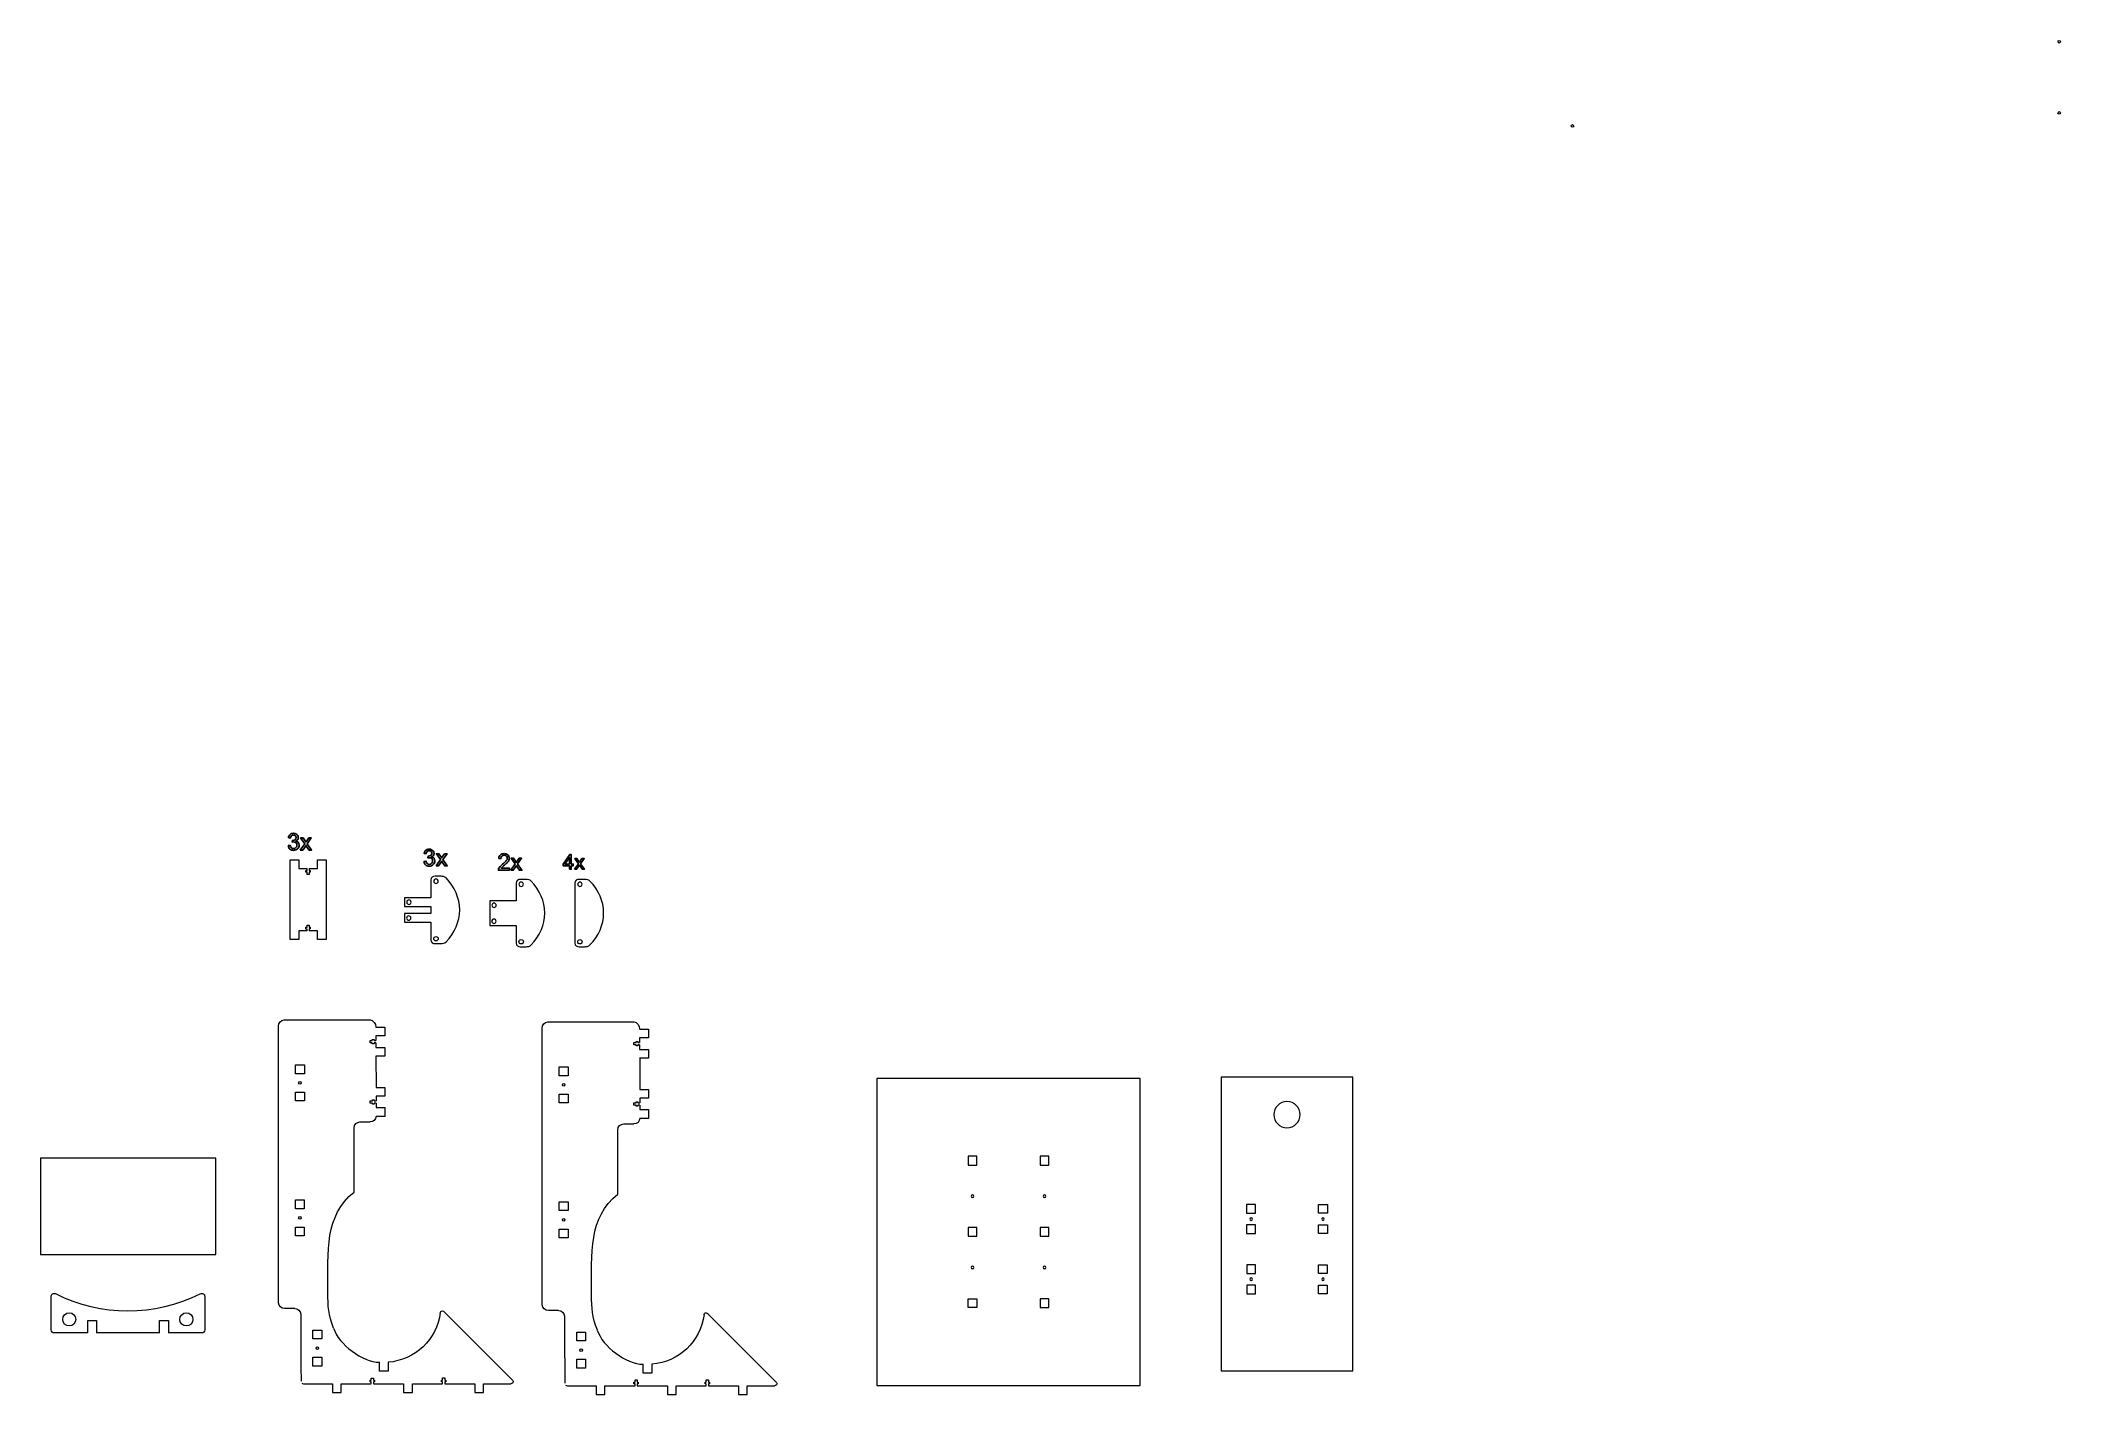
# Model space of a CAD drawing. Header units: millimetres. Extents: x -705 to 1599, y 243 to 1786.
import ezdxf

# ---------------------------------------------------------------- set-up
doc = ezdxf.new("R2010")
doc.units = ezdxf.units.MM
doc.header["$MEASUREMENT"] = 0
doc.layers.add('Camada 1', color=7, linetype='Continuous')

msp = doc.modelspace()

# ---------------------------------------------------------------- linework, layer by layer
at = {"layer": 'Camada 1', "color": 250, "lineweight": 20}
msp.add_lwpolyline([(-704.6402, 402.3178), (-504.6402, 402.3178), (-504.6402, 512.3178), (-704.6402, 512.3178), (-704.6402, 402.3178)], close=True, dxfattribs=at)
for centre, major_axis in [((1597.2784, 1784.8899), (0, 1.5)), ((1597.2784, 1703.7022), (0, 1.5)), ((1042.0834, 1688.8635), (0, 1.5)), ((-671.7335, 328.5539), (0, 7.5)), ((-538.22, 328.5539), (0, 7.5))]:
    msp.add_ellipse(centre, major_axis=major_axis, ratio=1, dxfattribs=at)
at = {"layer": 'Camada 1', "color": 250}
for points, knots in [([(-422.1304, 868.5149), (-422.1304, 868.5149), (-419.7933, 868.8336), (-419.7933, 868.8336), (-419.7933, 868.8336), (-419.5233, 867.5057), (-419.0718, 866.5496), (-418.43, 865.9653), (-418.43, 865.9653), (-417.7882, 865.3811), (-417.0003, 865.0889), (-416.0663, 865.0889), (-416.0663, 865.0889), (-414.9597, 865.0889), (-414.0258, 865.4696), (-413.2733, 866.2309), (-413.2733, 866.2309), (-412.5208, 866.9922), (-412.1446, 867.9351), (-412.1446, 869.0593), (-412.1446, 869.0593), (-412.1446, 870.1305), (-412.4943, 871.0158), (-413.1981, 871.7151), (-413.1981, 871.7151), (-413.8974, 872.4101), (-414.7871, 872.7597), (-415.8716, 872.7597), (-415.8716, 872.7597), (-416.3142, 872.7597), (-416.8631, 872.6712), (-417.5226, 872.4986), (-417.5226, 872.4986), (-417.5226, 872.4986), (-417.2614, 874.5435), (-417.2614, 874.5435), (-417.2614, 874.5435), (-417.1065, 874.5258), (-416.9781, 874.517), (-416.8852, 874.517), (-416.8852, 874.517), (-415.8848, 874.517), (-414.9907, 874.7781), (-414.1896, 875.296), (-414.1896, 875.296), (-413.3928, 875.8139), (-412.9945, 876.6106), (-412.9945, 877.6862), (-412.9945, 877.6862), (-412.9945, 878.5405), (-413.2866, 879.2487), (-413.8664, 879.8109), (-413.8664, 879.8109), (-414.4463, 880.373), (-415.1943, 880.6519), (-416.1106, 880.6519), (-416.1106, 880.6519), (-417.0224, 880.6519), (-417.7793, 880.3642), (-418.3857, 879.7887), (-418.3857, 879.7887), (-418.9921, 879.2133), (-419.3816, 878.3502), (-419.5543, 877.1993), (-419.5543, 877.1993), (-419.5543, 877.1993), (-421.8913, 877.6243), (-421.8913, 877.6243), (-421.8913, 877.6243), (-421.6036, 879.1912), (-420.9574, 880.4084), (-419.9438, 881.2715), (-419.9438, 881.2715), (-418.9346, 882.1347), (-417.6731, 882.564), (-416.1681, 882.564), (-416.1681, 882.564), (-415.1324, 882.564), (-414.1763, 882.3427), (-413.3043, 881.8957), (-413.3043, 881.8957), (-412.4279, 881.453), (-411.7595, 880.8466), (-411.2992, 880.0809), (-411.2992, 880.0809), (-410.8344, 879.3107), (-410.6042, 878.4962), (-410.6042, 877.6331), (-410.6042, 877.6331), (-410.6042, 876.8142), (-410.8256, 876.0706), (-411.2638, 875.3978), (-411.2638, 875.3978), (-411.7064, 874.725), (-412.3615, 874.1894), (-413.2246, 873.7911), (-413.2246, 873.7911), (-412.1003, 873.5343), (-411.2284, 872.9943), (-410.6042, 872.1755), (-410.6042, 872.1755), (-409.9846, 871.361), (-409.6747, 870.3341), (-409.6747, 869.108), (-409.6747, 869.108), (-409.6747, 867.4482), (-410.2811, 866.0362), (-411.4895, 864.8809), (-411.4895, 864.8809), (-412.7023, 863.7256), (-414.2338, 863.1502), (-416.084, 863.1502), (-416.084, 863.1502), (-417.7527, 863.1502), (-419.1382, 863.6504), (-420.2403, 864.6463), (-420.2403, 864.6463), (-421.3469, 865.6422), (-421.9754, 866.9303), (-422.1304, 868.5149)], [0, 0, 0, 0, 0.032258065, 0.032258065, 0.032258065, 0.032258065, 0.064516129, 0.064516129, 0.064516129, 0.064516129, 0.096774194, 0.096774194, 0.096774194, 0.096774194, 0.129032258, 0.129032258, 0.129032258, 0.129032258, 0.161290323, 0.161290323, 0.161290323, 0.161290323, 0.193548387, 0.193548387, 0.193548387, 0.193548387, 0.225806452, 0.225806452, 0.225806452, 0.225806452, 0.258064516, 0.258064516, 0.258064516, 0.258064516, 0.290322581, 0.290322581, 0.290322581, 0.290322581, 0.322580645, 0.322580645, 0.322580645, 0.322580645, 0.35483871, 0.35483871, 0.35483871, 0.35483871, 0.387096774, 0.387096774, 0.387096774, 0.387096774, 0.419354839, 0.419354839, 0.419354839, 0.419354839, 0.451612903, 0.451612903, 0.451612903, 0.451612903, 0.483870968, 0.483870968, 0.483870968, 0.483870968, 0.516129032, 0.516129032, 0.516129032, 0.516129032, 0.548387097, 0.548387097, 0.548387097, 0.548387097, 0.580645161, 0.580645161, 0.580645161, 0.580645161, 0.612903226, 0.612903226, 0.612903226, 0.612903226, 0.64516129, 0.64516129, 0.64516129, 0.64516129, 0.677419355, 0.677419355, 0.677419355, 0.677419355, 0.709677419, 0.709677419, 0.709677419, 0.709677419, 0.741935484, 0.741935484, 0.741935484, 0.741935484, 0.774193548, 0.774193548, 0.774193548, 0.774193548, 0.806451613, 0.806451613, 0.806451613, 0.806451613, 0.838709677, 0.838709677, 0.838709677, 0.838709677, 0.870967742, 0.870967742, 0.870967742, 0.870967742, 0.903225806, 0.903225806, 0.903225806, 0.903225806, 0.935483871, 0.935483871, 0.935483871, 0.935483871, 1, 1, 1, 1]), ([(-408.3159, 863.4689), (-408.3159, 863.4689), (-403.2831, 870.6085), (-403.2831, 870.6085), (-403.2831, 870.6085), (-403.2831, 870.6085), (-407.944, 877.2525), (-407.944, 877.2525), (-407.944, 877.2525), (-407.944, 877.2525), (-405.0714, 877.2525), (-405.0714, 877.2525), (-405.0714, 877.2525), (-405.0714, 877.2525), (-402.8936, 873.9991), (-402.8936, 873.9991), (-402.8936, 873.9991), (-402.4908, 873.3883), (-402.1721, 872.8925), (-401.9464, 872.503), (-401.9464, 872.503), (-401.5524, 873.0563), (-401.2028, 873.5565), (-400.8885, 874.0035), (-400.8885, 874.0035), (-400.8885, 874.0035), (-398.5957, 877.2525), (-398.5957, 877.2525), (-398.5957, 877.2525), (-398.5957, 877.2525), (-395.7407, 877.2525), (-395.7407, 877.2525), (-395.7407, 877.2525), (-395.7407, 877.2525), (-400.4282, 870.6085), (-400.4282, 870.6085), (-400.4282, 870.6085), (-400.4282, 870.6085), (-395.4353, 863.4689), (-395.4353, 863.4689), (-395.4353, 863.4689), (-395.4353, 863.4689), (-398.277, 863.4689), (-398.277, 863.4689), (-398.277, 863.4689), (-398.277, 863.4689), (-401.1275, 867.7182), (-401.1275, 867.7182), (-401.1275, 867.7182), (-401.1275, 867.7182), (-401.7782, 868.7406), (-401.7782, 868.7406), (-401.7782, 868.7406), (-401.7782, 868.7406), (-405.4609, 863.4689), (-405.4609, 863.4689), (-405.4609, 863.4689), (-405.4609, 863.4689), (-408.3159, 863.4689), (-408.3159, 863.4689)], [0, 0, 0, 0, 0.0625, 0.0625, 0.0625, 0.0625, 0.125, 0.125, 0.125, 0.125, 0.1875, 0.1875, 0.1875, 0.1875, 0.25, 0.25, 0.25, 0.25, 0.3125, 0.3125, 0.3125, 0.3125, 0.375, 0.375, 0.375, 0.375, 0.4375, 0.4375, 0.4375, 0.4375, 0.5, 0.5, 0.5, 0.5, 0.5625, 0.5625, 0.5625, 0.5625, 0.625, 0.625, 0.625, 0.625, 0.6875, 0.6875, 0.6875, 0.6875, 0.75, 0.75, 0.75, 0.75, 0.8125, 0.8125, 0.8125, 0.8125, 0.875, 0.875, 0.875, 0.875, 1, 1, 1, 1]), ([(-267.3825, 850.5519), (-267.3825, 850.5519), (-265.0454, 850.8706), (-265.0454, 850.8706), (-265.0454, 850.8706), (-264.7754, 849.5427), (-264.3239, 848.5866), (-263.6821, 848.0023), (-263.6821, 848.0023), (-263.0403, 847.4181), (-262.2524, 847.1259), (-261.3184, 847.1259), (-261.3184, 847.1259), (-260.2118, 847.1259), (-259.2779, 847.5066), (-258.5254, 848.2679), (-258.5254, 848.2679), (-257.7729, 849.0292), (-257.3967, 849.9721), (-257.3967, 851.0963), (-257.3967, 851.0963), (-257.3967, 852.1675), (-257.7464, 853.0528), (-258.4502, 853.7521), (-258.4502, 853.7521), (-259.1495, 854.4471), (-260.0392, 854.7967), (-261.1237, 854.7967), (-261.1237, 854.7967), (-261.5663, 854.7967), (-262.1152, 854.7082), (-262.7747, 854.5356), (-262.7747, 854.5356), (-262.7747, 854.5356), (-262.5135, 856.5805), (-262.5135, 856.5805), (-262.5135, 856.5805), (-262.3586, 856.5628), (-262.2302, 856.554), (-262.1373, 856.554), (-262.1373, 856.554), (-261.1369, 856.554), (-260.2428, 856.8151), (-259.4417, 857.333), (-259.4417, 857.333), (-258.6449, 857.8509), (-258.2466, 858.6476), (-258.2466, 859.7232), (-258.2466, 859.7232), (-258.2466, 860.5775), (-258.5387, 861.2857), (-259.1185, 861.8479), (-259.1185, 861.8479), (-259.6984, 862.41), (-260.4464, 862.6889), (-261.3627, 862.6889), (-261.3627, 862.6889), (-262.2745, 862.6889), (-263.0314, 862.4012), (-263.6378, 861.8257), (-263.6378, 861.8257), (-264.2442, 861.2503), (-264.6337, 860.3872), (-264.8064, 859.2363), (-264.8064, 859.2363), (-264.8064, 859.2363), (-267.1434, 859.6613), (-267.1434, 859.6613), (-267.1434, 859.6613), (-266.8557, 861.2282), (-266.2095, 862.4454), (-265.1959, 863.3085), (-265.1959, 863.3085), (-264.1867, 864.1717), (-262.9252, 864.601), (-261.4202, 864.601), (-261.4202, 864.601), (-260.3845, 864.601), (-259.4284, 864.3797), (-258.5564, 863.9327), (-258.5564, 863.9327), (-257.68, 863.49), (-257.0116, 862.8836), (-256.5513, 862.1179), (-256.5513, 862.1179), (-256.0865, 861.3477), (-255.8563, 860.5332), (-255.8563, 859.6701), (-255.8563, 859.6701), (-255.8563, 858.8512), (-256.0777, 858.1076), (-256.5159, 857.4348), (-256.5159, 857.4348), (-256.9585, 856.762), (-257.6136, 856.2264), (-258.4767, 855.8281), (-258.4767, 855.8281), (-257.3524, 855.5713), (-256.4805, 855.0313), (-255.8563, 854.2125), (-255.8563, 854.2125), (-255.2367, 853.398), (-254.9268, 852.3711), (-254.9268, 851.145), (-254.9268, 851.145), (-254.9268, 849.4852), (-255.5332, 848.0732), (-256.7416, 846.9179), (-256.7416, 846.9179), (-257.9544, 845.7626), (-259.4859, 845.1872), (-261.3361, 845.1872), (-261.3361, 845.1872), (-263.0048, 845.1872), (-264.3903, 845.6874), (-265.4924, 846.6833), (-265.4924, 846.6833), (-266.599, 847.6792), (-267.2275, 848.9673), (-267.3825, 850.5519)], [0, 0, 0, 0, 0.032258065, 0.032258065, 0.032258065, 0.032258065, 0.064516129, 0.064516129, 0.064516129, 0.064516129, 0.096774194, 0.096774194, 0.096774194, 0.096774194, 0.129032258, 0.129032258, 0.129032258, 0.129032258, 0.161290323, 0.161290323, 0.161290323, 0.161290323, 0.193548387, 0.193548387, 0.193548387, 0.193548387, 0.225806452, 0.225806452, 0.225806452, 0.225806452, 0.258064516, 0.258064516, 0.258064516, 0.258064516, 0.290322581, 0.290322581, 0.290322581, 0.290322581, 0.322580645, 0.322580645, 0.322580645, 0.322580645, 0.35483871, 0.35483871, 0.35483871, 0.35483871, 0.387096774, 0.387096774, 0.387096774, 0.387096774, 0.419354839, 0.419354839, 0.419354839, 0.419354839, 0.451612903, 0.451612903, 0.451612903, 0.451612903, 0.483870968, 0.483870968, 0.483870968, 0.483870968, 0.516129032, 0.516129032, 0.516129032, 0.516129032, 0.548387097, 0.548387097, 0.548387097, 0.548387097, 0.580645161, 0.580645161, 0.580645161, 0.580645161, 0.612903226, 0.612903226, 0.612903226, 0.612903226, 0.64516129, 0.64516129, 0.64516129, 0.64516129, 0.677419355, 0.677419355, 0.677419355, 0.677419355, 0.709677419, 0.709677419, 0.709677419, 0.709677419, 0.741935484, 0.741935484, 0.741935484, 0.741935484, 0.774193548, 0.774193548, 0.774193548, 0.774193548, 0.806451613, 0.806451613, 0.806451613, 0.806451613, 0.838709677, 0.838709677, 0.838709677, 0.838709677, 0.870967742, 0.870967742, 0.870967742, 0.870967742, 0.903225806, 0.903225806, 0.903225806, 0.903225806, 0.935483871, 0.935483871, 0.935483871, 0.935483871, 1, 1, 1, 1]), ([(-253.568, 845.5059), (-253.568, 845.5059), (-248.5352, 852.6455), (-248.5352, 852.6455), (-248.5352, 852.6455), (-248.5352, 852.6455), (-253.1961, 859.2895), (-253.1961, 859.2895), (-253.1961, 859.2895), (-253.1961, 859.2895), (-250.3235, 859.2895), (-250.3235, 859.2895), (-250.3235, 859.2895), (-250.3235, 859.2895), (-248.1457, 856.0361), (-248.1457, 856.0361), (-248.1457, 856.0361), (-247.7429, 855.4253), (-247.4242, 854.9295), (-247.1985, 854.54), (-247.1985, 854.54), (-246.8045, 855.0933), (-246.4549, 855.5935), (-246.1406, 856.0405), (-246.1406, 856.0405), (-246.1406, 856.0405), (-243.8478, 859.2895), (-243.8478, 859.2895), (-243.8478, 859.2895), (-243.8478, 859.2895), (-240.9928, 859.2895), (-240.9928, 859.2895), (-240.9928, 859.2895), (-240.9928, 859.2895), (-245.6803, 852.6455), (-245.6803, 852.6455), (-245.6803, 852.6455), (-245.6803, 852.6455), (-240.6874, 845.5059), (-240.6874, 845.5059), (-240.6874, 845.5059), (-240.6874, 845.5059), (-243.5291, 845.5059), (-243.5291, 845.5059), (-243.5291, 845.5059), (-243.5291, 845.5059), (-246.3796, 849.7552), (-246.3796, 849.7552), (-246.3796, 849.7552), (-246.3796, 849.7552), (-247.0303, 850.7776), (-247.0303, 850.7776), (-247.0303, 850.7776), (-247.0303, 850.7776), (-250.713, 845.5059), (-250.713, 845.5059), (-250.713, 845.5059), (-250.713, 845.5059), (-253.568, 845.5059), (-253.568, 845.5059)], [0, 0, 0, 0, 0.0625, 0.0625, 0.0625, 0.0625, 0.125, 0.125, 0.125, 0.125, 0.1875, 0.1875, 0.1875, 0.1875, 0.25, 0.25, 0.25, 0.25, 0.3125, 0.3125, 0.3125, 0.3125, 0.375, 0.375, 0.375, 0.375, 0.4375, 0.4375, 0.4375, 0.4375, 0.5, 0.5, 0.5, 0.5, 0.5625, 0.5625, 0.5625, 0.5625, 0.625, 0.625, 0.625, 0.625, 0.6875, 0.6875, 0.6875, 0.6875, 0.75, 0.75, 0.75, 0.75, 0.8125, 0.8125, 0.8125, 0.8125, 0.875, 0.875, 0.875, 0.875, 1, 1, 1, 1]), ([(-169.9481, 842.7538), (-169.9481, 842.7538), (-169.9481, 840.5465), (-169.9481, 840.5465), (-169.9481, 840.5465), (-169.9481, 840.5465), (-182.4035, 840.5465), (-182.4035, 840.5465), (-182.4035, 840.5465), (-182.421, 841.1027), (-182.329, 841.637), (-182.1319, 842.1538), (-182.1319, 842.1538), (-181.8122, 842.999), (-181.2998, 843.8355), (-180.5947, 844.6545), (-180.5947, 844.6545), (-179.8896, 845.4735), (-178.8823, 846.4195), (-177.5728, 847.4924), (-177.5728, 847.4924), (-175.5364, 849.1698), (-174.1524, 850.4968), (-173.4298, 851.4778), (-173.4298, 851.4778), (-172.7028, 852.4588), (-172.3393, 853.3873), (-172.3393, 854.2632), (-172.3393, 854.2632), (-172.3393, 855.1785), (-172.6678, 855.9493), (-173.3247, 856.58), (-173.3247, 856.58), (-173.9816, 857.2062), (-174.84, 857.5216), (-175.8955, 857.5216), (-175.8955, 857.5216), (-177.0123, 857.5216), (-177.9057, 857.1887), (-178.5757, 856.523), (-178.5757, 856.523), (-179.2458, 855.8617), (-179.583, 854.942), (-179.5918, 853.7639), (-179.5918, 853.7639), (-179.5918, 853.7639), (-181.9567, 854.0004), (-181.9567, 854.0004), (-181.9567, 854.0004), (-181.7947, 855.7698), (-181.1816, 857.1187), (-180.1217, 858.0471), (-180.1217, 858.0471), (-179.0575, 858.9756), (-177.6341, 859.4398), (-175.8429, 859.4398), (-175.8429, 859.4398), (-174.0386, 859.4398), (-172.6064, 858.9405), (-171.5554, 857.9376), (-171.5554, 857.9376), (-170.4999, 856.9347), (-169.9743, 855.6909), (-169.9743, 854.2106), (-169.9743, 854.2106), (-169.9743, 853.4574), (-170.1276, 852.7172), (-170.4386, 851.9902), (-170.4386, 851.9902), (-170.7451, 851.2588), (-171.2575, 850.4924), (-171.9714, 849.6866), (-171.9714, 849.6866), (-172.6897, 848.8851), (-173.8765, 847.7771), (-175.532, 846.3757), (-175.532, 846.3757), (-176.9203, 845.2107), (-177.8137, 844.4224), (-178.2079, 844.0063), (-178.2079, 844.0063), (-178.602, 843.5903), (-178.9261, 843.1742), (-179.1845, 842.7538), (-179.1845, 842.7538), (-179.1845, 842.7538), (-169.9481, 842.7538), (-169.9481, 842.7538)], [0, 0, 0, 0, 0.043478261, 0.043478261, 0.043478261, 0.043478261, 0.086956522, 0.086956522, 0.086956522, 0.086956522, 0.130434783, 0.130434783, 0.130434783, 0.130434783, 0.173913043, 0.173913043, 0.173913043, 0.173913043, 0.217391304, 0.217391304, 0.217391304, 0.217391304, 0.260869565, 0.260869565, 0.260869565, 0.260869565, 0.304347826, 0.304347826, 0.304347826, 0.304347826, 0.347826087, 0.347826087, 0.347826087, 0.347826087, 0.391304348, 0.391304348, 0.391304348, 0.391304348, 0.434782609, 0.434782609, 0.434782609, 0.434782609, 0.47826087, 0.47826087, 0.47826087, 0.47826087, 0.52173913, 0.52173913, 0.52173913, 0.52173913, 0.565217391, 0.565217391, 0.565217391, 0.565217391, 0.608695652, 0.608695652, 0.608695652, 0.608695652, 0.652173913, 0.652173913, 0.652173913, 0.652173913, 0.695652174, 0.695652174, 0.695652174, 0.695652174, 0.739130435, 0.739130435, 0.739130435, 0.739130435, 0.782608696, 0.782608696, 0.782608696, 0.782608696, 0.826086957, 0.826086957, 0.826086957, 0.826086957, 0.869565217, 0.869565217, 0.869565217, 0.869565217, 0.913043478, 0.913043478, 0.913043478, 0.913043478, 1, 1, 1, 1]), ([(-168.3933, 840.5465), (-168.3933, 840.5465), (-163.4138, 847.6107), (-163.4138, 847.6107), (-163.4138, 847.6107), (-163.4138, 847.6107), (-168.0255, 854.1844), (-168.0255, 854.1844), (-168.0255, 854.1844), (-168.0255, 854.1844), (-165.1831, 854.1844), (-165.1831, 854.1844), (-165.1831, 854.1844), (-165.1831, 854.1844), (-163.0284, 850.9654), (-163.0284, 850.9654), (-163.0284, 850.9654), (-162.6299, 850.361), (-162.3145, 849.8705), (-162.0912, 849.4851), (-162.0912, 849.4851), (-161.7014, 850.0326), (-161.3554, 850.5275), (-161.0445, 850.9698), (-161.0445, 850.9698), (-161.0445, 850.9698), (-158.7759, 854.1844), (-158.7759, 854.1844), (-158.7759, 854.1844), (-158.7759, 854.1844), (-155.9511, 854.1844), (-155.9511, 854.1844), (-155.9511, 854.1844), (-155.9511, 854.1844), (-160.589, 847.6107), (-160.589, 847.6107), (-160.589, 847.6107), (-160.589, 847.6107), (-155.6489, 840.5465), (-155.6489, 840.5465), (-155.6489, 840.5465), (-155.6489, 840.5465), (-158.4606, 840.5465), (-158.4606, 840.5465), (-158.4606, 840.5465), (-158.4606, 840.5465), (-161.281, 844.7509), (-161.281, 844.7509), (-161.281, 844.7509), (-161.281, 844.7509), (-161.9248, 845.7625), (-161.9248, 845.7625), (-161.9248, 845.7625), (-161.9248, 845.7625), (-165.5685, 840.5465), (-165.5685, 840.5465), (-165.5685, 840.5465), (-165.5685, 840.5465), (-168.3933, 840.5465), (-168.3933, 840.5465)], [0, 0, 0, 0, 0.0625, 0.0625, 0.0625, 0.0625, 0.125, 0.125, 0.125, 0.125, 0.1875, 0.1875, 0.1875, 0.1875, 0.25, 0.25, 0.25, 0.25, 0.3125, 0.3125, 0.3125, 0.3125, 0.375, 0.375, 0.375, 0.375, 0.4375, 0.4375, 0.4375, 0.4375, 0.5, 0.5, 0.5, 0.5, 0.5625, 0.5625, 0.5625, 0.5625, 0.625, 0.625, 0.625, 0.625, 0.6875, 0.6875, 0.6875, 0.6875, 0.75, 0.75, 0.75, 0.75, 0.8125, 0.8125, 0.8125, 0.8125, 0.875, 0.875, 0.875, 0.875, 1, 1, 1, 1]), ([(-101.3713, 841.5681), (-101.3713, 841.5681), (-101.3713, 845.5924), (-101.3713, 845.5924), (-101.3713, 845.5924), (-101.3713, 845.5924), (-108.6903, 845.5924), (-108.6903, 845.5924), (-108.6903, 845.5924), (-108.6903, 845.5924), (-108.6903, 847.4986), (-108.6903, 847.4986), (-108.6903, 847.4986), (-108.6903, 847.4986), (-100.9947, 858.4183), (-100.9947, 858.4183), (-100.9947, 858.4183), (-100.9947, 858.4183), (-99.3003, 858.4183), (-99.3003, 858.4183), (-99.3003, 858.4183), (-99.3003, 858.4183), (-99.3003, 847.4986), (-99.3003, 847.4986), (-99.3003, 847.4986), (-99.3003, 847.4986), (-97.0175, 847.4986), (-97.0175, 847.4986), (-97.0175, 847.4986), (-97.0175, 847.4986), (-97.0175, 845.5924), (-97.0175, 845.5924), (-97.0175, 845.5924), (-97.0175, 845.5924), (-99.3003, 845.5924), (-99.3003, 845.5924), (-99.3003, 845.5924), (-99.3003, 845.5924), (-99.3003, 841.5681), (-99.3003, 841.5681), (-99.3003, 841.5681), (-99.3003, 841.5681), (-101.3713, 841.5681), (-101.3713, 841.5681)], [0, 0, 0, 0, 0.083333333, 0.083333333, 0.083333333, 0.083333333, 0.166666667, 0.166666667, 0.166666667, 0.166666667, 0.25, 0.25, 0.25, 0.25, 0.333333333, 0.333333333, 0.333333333, 0.333333333, 0.416666667, 0.416666667, 0.416666667, 0.416666667, 0.5, 0.5, 0.5, 0.5, 0.583333333, 0.583333333, 0.583333333, 0.583333333, 0.666666667, 0.666666667, 0.666666667, 0.666666667, 0.75, 0.75, 0.75, 0.75, 0.833333333, 0.833333333, 0.833333333, 0.833333333, 1, 1, 1, 1]), ([(-101.3713, 847.4986), (-101.3713, 847.4986), (-101.3713, 855.0804), (-101.3713, 855.0804), (-101.3713, 855.0804), (-101.3713, 855.0804), (-106.6546, 847.4986), (-106.6546, 847.4986), (-106.6546, 847.4986), (-106.6546, 847.4986), (-101.3713, 847.4986), (-101.3713, 847.4986)], [0, 0, 0, 0, 0.25, 0.25, 0.25, 0.25, 0.5, 0.5, 0.5, 0.5, 1, 1, 1, 1]), ([(-95.7428, 841.5681), (-95.7428, 841.5681), (-91.2831, 847.8948), (-91.2831, 847.8948), (-91.2831, 847.8948), (-91.2831, 847.8948), (-95.4133, 853.7821), (-95.4133, 853.7821), (-95.4133, 853.7821), (-95.4133, 853.7821), (-92.8678, 853.7821), (-92.8678, 853.7821), (-92.8678, 853.7821), (-92.8678, 853.7821), (-90.938, 850.8993), (-90.938, 850.8993), (-90.938, 850.8993), (-90.5811, 850.358), (-90.2986, 849.9187), (-90.0986, 849.5735), (-90.0986, 849.5735), (-89.7495, 850.0638), (-89.4397, 850.507), (-89.1612, 850.9032), (-89.1612, 850.9032), (-89.1612, 850.9032), (-87.1294, 853.7821), (-87.1294, 853.7821), (-87.1294, 853.7821), (-87.1294, 853.7821), (-84.5995, 853.7821), (-84.5995, 853.7821), (-84.5995, 853.7821), (-84.5995, 853.7821), (-88.7533, 847.8948), (-88.7533, 847.8948), (-88.7533, 847.8948), (-88.7533, 847.8948), (-84.3289, 841.5681), (-84.3289, 841.5681), (-84.3289, 841.5681), (-84.3289, 841.5681), (-86.847, 841.5681), (-86.847, 841.5681), (-86.847, 841.5681), (-86.847, 841.5681), (-89.373, 845.3335), (-89.373, 845.3335), (-89.373, 845.3335), (-89.373, 845.3335), (-89.9496, 846.2396), (-89.9496, 846.2396), (-89.9496, 846.2396), (-89.9496, 846.2396), (-93.2129, 841.5681), (-93.2129, 841.5681), (-93.2129, 841.5681), (-93.2129, 841.5681), (-95.7428, 841.5681), (-95.7428, 841.5681)], [0, 0, 0, 0, 0.0625, 0.0625, 0.0625, 0.0625, 0.125, 0.125, 0.125, 0.125, 0.1875, 0.1875, 0.1875, 0.1875, 0.25, 0.25, 0.25, 0.25, 0.3125, 0.3125, 0.3125, 0.3125, 0.375, 0.375, 0.375, 0.375, 0.4375, 0.4375, 0.4375, 0.4375, 0.5, 0.5, 0.5, 0.5, 0.5625, 0.5625, 0.5625, 0.5625, 0.625, 0.625, 0.625, 0.625, 0.6875, 0.6875, 0.6875, 0.6875, 0.75, 0.75, 0.75, 0.75, 0.8125, 0.8125, 0.8125, 0.8125, 0.875, 0.875, 0.875, 0.875, 1, 1, 1, 1])]:
    msp.add_open_spline(points, degree=3, knots=knots, dxfattribs=at)
at = {"layer": 'Camada 1', "color": 250, "lineweight": 20}
for points, knots in [([(-419.8769, 771.3552), (-419.8769, 771.3552), (-419.8769, 842.3552), (-419.8769, 842.3552), (-419.8769, 842.3552), (-419.8769, 842.3552), (-419.8769, 852.3552), (-419.8769, 852.3552), (-419.8769, 852.3552), (-419.8769, 852.3552), (-409.8769, 852.3552), (-409.8769, 852.3552), (-409.8769, 852.3552), (-409.8769, 852.3552), (-409.8769, 842.3552), (-409.8769, 842.3552), (-409.8769, 842.3552), (-409.8769, 842.3552), (-400.629, 842.3552), (-400.629, 842.3552)], [0, 0, 0, 0, 0.166666667, 0.166666667, 0.166666667, 0.166666667, 0.333333333, 0.333333333, 0.333333333, 0.333333333, 0.5, 0.5, 0.5, 0.5, 0.666666667, 0.666666667, 0.666666667, 0.666666667, 1, 1, 1, 1]), ([(-398.129, 842.3552), (-398.129, 842.3552), (-388.8811, 842.3552), (-388.8811, 842.3552), (-388.8811, 842.3552), (-388.8811, 842.3552), (-388.8811, 852.3552), (-388.8811, 852.3552), (-388.8811, 852.3552), (-388.8811, 852.3552), (-378.8811, 852.3552), (-378.8811, 852.3552), (-378.8811, 852.3552), (-378.8811, 852.3552), (-378.8811, 842.3552), (-378.8811, 842.3552), (-378.8811, 842.3552), (-378.8811, 842.3552), (-378.8811, 771.3552), (-378.8811, 771.3552)], [0, 0, 0, 0, 0.166666667, 0.166666667, 0.166666667, 0.166666667, 0.333333333, 0.333333333, 0.333333333, 0.333333333, 0.5, 0.5, 0.5, 0.5, 0.666666667, 0.666666667, 0.666666667, 0.666666667, 1, 1, 1, 1]), ([(-398.129, 842.3552), (-398.129, 842.3552), (-398.129, 840.2052), (-398.129, 840.2052), (-398.129, 840.2052), (-398.129, 840.2052), (-396.904, 840.2052), (-396.904, 840.2052), (-396.904, 840.2052), (-396.904, 840.2052), (-396.904, 838.2052), (-396.904, 838.2052), (-396.904, 838.2052), (-396.904, 838.2052), (-398.129, 838.2052), (-398.129, 838.2052), (-398.129, 838.2052), (-398.129, 838.2052), (-398.129, 835.7231), (-398.129, 835.7231), (-398.129, 835.7231), (-398.129, 835.7231), (-400.629, 835.7231), (-400.629, 835.7231), (-400.629, 835.7231), (-400.629, 835.7231), (-400.629, 838.2052), (-400.629, 838.2052), (-400.629, 838.2052), (-400.629, 838.2052), (-401.854, 838.2052), (-401.854, 838.2052), (-401.854, 838.2052), (-401.854, 838.2052), (-401.854, 840.2052), (-401.854, 840.2052), (-401.854, 840.2052), (-401.854, 840.2052), (-400.629, 840.2052), (-400.629, 840.2052), (-400.629, 840.2052), (-400.629, 840.2052), (-400.629, 842.3552), (-400.629, 842.3552)], [0, 0, 0, 0, 0.083333333, 0.083333333, 0.083333333, 0.083333333, 0.166666667, 0.166666667, 0.166666667, 0.166666667, 0.25, 0.25, 0.25, 0.25, 0.333333333, 0.333333333, 0.333333333, 0.333333333, 0.416666667, 0.416666667, 0.416666667, 0.416666667, 0.5, 0.5, 0.5, 0.5, 0.583333333, 0.583333333, 0.583333333, 0.583333333, 0.666666667, 0.666666667, 0.666666667, 0.666666667, 0.75, 0.75, 0.75, 0.75, 0.833333333, 0.833333333, 0.833333333, 0.833333333, 1, 1, 1, 1]), ([(-242.1409, 831.66), (-232.3746, 821.2588), (-226.5685, 808.7585), (-226.5499, 795.2323), (-226.5499, 795.2323), (-226.5685, 781.7061), (-232.3746, 769.2058), (-242.1409, 758.8046), (-242.1409, 758.8046), (-243.5021, 757.3549), (-246.5026, 756.8416), (-247.7914, 756.8678), (-247.7914, 756.8678), (-247.7914, 756.8678), (-254.5824, 756.8678), (-254.5824, 756.8678), (-254.5824, 756.8678), (-256.9812, 756.8384), (-259.429, 757.9838), (-259.3098, 761.2335), (-259.3098, 761.2335), (-259.3098, 761.2335), (-259.3098, 781.1705), (-259.3098, 781.1705), (-259.3098, 781.1705), (-259.3098, 781.1705), (-289.3267, 781.1705), (-289.3267, 781.1705), (-289.3267, 781.1705), (-289.3267, 781.1705), (-289.3267, 791.1705), (-289.3267, 791.1705), (-289.3267, 791.1705), (-289.3267, 791.1705), (-259.3098, 791.1705), (-259.3098, 791.1705), (-259.3098, 791.1705), (-259.3098, 791.1705), (-259.3098, 795.2323), (-259.3098, 795.2323), (-259.3098, 795.2323), (-259.3098, 795.2323), (-259.3098, 799.1623), (-259.3098, 799.1623), (-259.3098, 799.1623), (-259.3098, 799.1623), (-289.3267, 799.1623), (-289.3267, 799.1623), (-289.3267, 799.1623), (-289.3267, 799.1623), (-289.3267, 809.1623), (-289.3267, 809.1623), (-289.3267, 809.1623), (-289.3267, 809.1623), (-259.3098, 809.1623), (-259.3098, 809.1623), (-259.3098, 809.1623), (-259.3098, 809.1623), (-259.3098, 829.2311), (-259.3098, 829.2311), (-259.3098, 829.2311), (-259.429, 832.4808), (-256.9812, 833.6262), (-254.5824, 833.5968), (-254.5824, 833.5968), (-254.5824, 833.5968), (-247.7914, 833.5968), (-247.7914, 833.5968), (-247.7914, 833.5968), (-246.5026, 833.623), (-243.5021, 833.1097), (-242.1409, 831.66)], [0, 0, 0, 0, 0.052631579, 0.052631579, 0.052631579, 0.052631579, 0.105263158, 0.105263158, 0.105263158, 0.105263158, 0.157894737, 0.157894737, 0.157894737, 0.157894737, 0.210526316, 0.210526316, 0.210526316, 0.210526316, 0.263157895, 0.263157895, 0.263157895, 0.263157895, 0.315789474, 0.315789474, 0.315789474, 0.315789474, 0.368421053, 0.368421053, 0.368421053, 0.368421053, 0.421052632, 0.421052632, 0.421052632, 0.421052632, 0.473684211, 0.473684211, 0.473684211, 0.473684211, 0.526315789, 0.526315789, 0.526315789, 0.526315789, 0.578947368, 0.578947368, 0.578947368, 0.578947368, 0.631578947, 0.631578947, 0.631578947, 0.631578947, 0.684210526, 0.684210526, 0.684210526, 0.684210526, 0.736842105, 0.736842105, 0.736842105, 0.736842105, 0.789473684, 0.789473684, 0.789473684, 0.789473684, 0.842105263, 0.842105263, 0.842105263, 0.842105263, 0.894736842, 0.894736842, 0.894736842, 0.894736842, 1, 1, 1, 1]), ([(-253.5824, 830.5107), (-252.2017, 830.5107), (-251.0824, 829.3914), (-251.0824, 828.0107), (-251.0824, 828.0107), (-251.0824, 826.63), (-252.2017, 825.5107), (-253.5824, 825.5107), (-253.5824, 825.5107), (-254.9631, 825.5107), (-256.0824, 826.63), (-256.0824, 828.0107), (-256.0824, 828.0107), (-256.0824, 829.3914), (-254.9631, 830.5107), (-253.5824, 830.5107)], [0, 0, 0, 0, 0.2, 0.2, 0.2, 0.2, 0.4, 0.4, 0.4, 0.4, 0.6, 0.6, 0.6, 0.6, 1, 1, 1, 1]), ([(-145.0505, 828.1307), (-135.2842, 817.7295), (-129.4781, 805.2292), (-129.4595, 791.703), (-129.4595, 791.703), (-129.4781, 778.1768), (-135.2842, 765.6765), (-145.0505, 755.2753), (-145.0505, 755.2753), (-146.4117, 753.8256), (-149.4122, 753.3123), (-150.701, 753.3385), (-150.701, 753.3385), (-150.701, 753.3385), (-157.492, 753.3385), (-157.492, 753.3385), (-157.492, 753.3385), (-159.8908, 753.3091), (-162.3386, 754.4545), (-162.2194, 757.7042), (-162.2194, 757.7042), (-162.2194, 757.7042), (-162.2194, 777.6412), (-162.2194, 777.6412), (-162.2194, 777.6412), (-162.2194, 777.6412), (-192.2363, 777.6412), (-192.2363, 777.6412), (-192.2363, 777.6412), (-192.2363, 777.6412), (-192.2363, 795.633), (-192.2363, 795.633), (-192.2363, 795.633), (-192.2363, 795.633), (-192.2363, 800.633), (-192.2363, 800.633), (-192.2363, 800.633), (-192.2363, 800.633), (-192.2363, 805.633), (-192.2363, 805.633), (-192.2363, 805.633), (-192.2363, 805.633), (-162.2194, 805.633), (-162.2194, 805.633), (-162.2194, 805.633), (-162.2194, 805.633), (-162.2194, 825.7018), (-162.2194, 825.7018), (-162.2194, 825.7018), (-162.3386, 828.9515), (-159.8908, 830.0969), (-157.492, 830.0675), (-157.492, 830.0675), (-157.492, 830.0675), (-150.701, 830.0675), (-150.701, 830.0675), (-150.701, 830.0675), (-149.4122, 830.0937), (-146.4117, 829.5804), (-145.0505, 828.1307)], [0, 0, 0, 0, 0.0625, 0.0625, 0.0625, 0.0625, 0.125, 0.125, 0.125, 0.125, 0.1875, 0.1875, 0.1875, 0.1875, 0.25, 0.25, 0.25, 0.25, 0.3125, 0.3125, 0.3125, 0.3125, 0.375, 0.375, 0.375, 0.375, 0.4375, 0.4375, 0.4375, 0.4375, 0.5, 0.5, 0.5, 0.5, 0.5625, 0.5625, 0.5625, 0.5625, 0.625, 0.625, 0.625, 0.625, 0.6875, 0.6875, 0.6875, 0.6875, 0.75, 0.75, 0.75, 0.75, 0.8125, 0.8125, 0.8125, 0.8125, 0.875, 0.875, 0.875, 0.875, 1, 1, 1, 1]), ([(-78.0227, 828.1307), (-68.2564, 817.7295), (-62.4503, 805.2292), (-62.4317, 791.703), (-62.4317, 791.703), (-62.4503, 778.1768), (-68.2564, 765.6765), (-78.0227, 755.2753), (-78.0227, 755.2753), (-79.3839, 753.8256), (-82.3844, 753.3123), (-83.6732, 753.3385), (-83.6732, 753.3385), (-83.6732, 753.3385), (-90.4642, 753.3385), (-90.4642, 753.3385), (-90.4642, 753.3385), (-92.863, 753.3091), (-95.3108, 754.4545), (-95.1916, 757.7042), (-95.1916, 757.7042), (-95.1916, 757.7042), (-95.1916, 791.703), (-95.1916, 791.703), (-95.1916, 791.703), (-95.1916, 791.703), (-95.1916, 825.7018), (-95.1916, 825.7018), (-95.1916, 825.7018), (-95.3108, 828.9515), (-92.863, 830.0969), (-90.4642, 830.0675), (-90.4642, 830.0675), (-90.4642, 830.0675), (-83.6732, 830.0675), (-83.6732, 830.0675), (-83.6732, 830.0675), (-82.3844, 830.0937), (-79.3839, 829.5804), (-78.0227, 828.1307)], [0, 0, 0, 0, 0.090909091, 0.090909091, 0.090909091, 0.090909091, 0.181818182, 0.181818182, 0.181818182, 0.181818182, 0.272727273, 0.272727273, 0.272727273, 0.272727273, 0.363636364, 0.363636364, 0.363636364, 0.363636364, 0.454545455, 0.454545455, 0.454545455, 0.454545455, 0.545454545, 0.545454545, 0.545454545, 0.545454545, 0.636363636, 0.636363636, 0.636363636, 0.636363636, 0.727272727, 0.727272727, 0.727272727, 0.727272727, 0.818181818, 0.818181818, 0.818181818, 0.818181818, 1, 1, 1, 1]), ([(-284.4804, 806.5957), (-283.0997, 806.5957), (-281.9804, 805.4764), (-281.9804, 804.0957), (-281.9804, 804.0957), (-281.9804, 802.715), (-283.0997, 801.5957), (-284.4804, 801.5957), (-284.4804, 801.5957), (-285.8611, 801.5957), (-286.9804, 802.715), (-286.9804, 804.0957), (-286.9804, 804.0957), (-286.9804, 805.4764), (-285.8611, 806.5957), (-284.4804, 806.5957)], [0, 0, 0, 0, 0.2, 0.2, 0.2, 0.2, 0.4, 0.4, 0.4, 0.4, 0.6, 0.6, 0.6, 0.6, 1, 1, 1, 1]), ([(-156.492, 826.9814), (-155.1113, 826.9814), (-153.992, 825.8621), (-153.992, 824.4814), (-153.992, 824.4814), (-153.992, 823.1007), (-155.1113, 821.9814), (-156.492, 821.9814), (-156.492, 821.9814), (-157.8727, 821.9814), (-158.992, 823.1007), (-158.992, 824.4814), (-158.992, 824.4814), (-158.992, 825.8621), (-157.8727, 826.9814), (-156.492, 826.9814)], [0, 0, 0, 0, 0.2, 0.2, 0.2, 0.2, 0.4, 0.4, 0.4, 0.4, 0.6, 0.6, 0.6, 0.6, 1, 1, 1, 1]), ([(-89.4642, 826.9814), (-88.0835, 826.9814), (-86.9642, 825.8621), (-86.9642, 824.4814), (-86.9642, 824.4814), (-86.9642, 823.1007), (-88.0835, 821.9814), (-89.4642, 821.9814), (-89.4642, 821.9814), (-90.8449, 821.9814), (-91.9642, 823.1007), (-91.9642, 824.4814), (-91.9642, 824.4814), (-91.9642, 825.8621), (-90.8449, 826.9814), (-89.4642, 826.9814)], [0, 0, 0, 0, 0.2, 0.2, 0.2, 0.2, 0.4, 0.4, 0.4, 0.4, 0.6, 0.6, 0.6, 0.6, 1, 1, 1, 1]), ([(-284.6568, 788.4276), (-283.2761, 788.4276), (-282.1568, 787.3083), (-282.1568, 785.9276), (-282.1568, 785.9276), (-282.1568, 784.5469), (-283.2761, 783.4276), (-284.6568, 783.4276), (-284.6568, 783.4276), (-286.0375, 783.4276), (-287.1568, 784.5469), (-287.1568, 785.9276), (-287.1568, 785.9276), (-287.1568, 787.3083), (-286.0375, 788.4276), (-284.6568, 788.4276)], [0, 0, 0, 0, 0.2, 0.2, 0.2, 0.2, 0.4, 0.4, 0.4, 0.4, 0.6, 0.6, 0.6, 0.6, 1, 1, 1, 1]), ([(-187.5664, 784.8983), (-186.1857, 784.8983), (-185.0664, 783.779), (-185.0664, 782.3983), (-185.0664, 782.3983), (-185.0664, 781.0176), (-186.1857, 779.8983), (-187.5664, 779.8983), (-187.5664, 779.8983), (-188.9471, 779.8983), (-190.0664, 781.0176), (-190.0664, 782.3983), (-190.0664, 782.3983), (-190.0664, 783.779), (-188.9471, 784.8983), (-187.5664, 784.8983)], [0, 0, 0, 0, 0.2, 0.2, 0.2, 0.2, 0.4, 0.4, 0.4, 0.4, 0.6, 0.6, 0.6, 0.6, 1, 1, 1, 1]), ([(-187.39, 803.0664), (-186.0093, 803.0664), (-184.89, 801.9471), (-184.89, 800.5664), (-184.89, 800.5664), (-184.89, 799.1857), (-186.0093, 798.0664), (-187.39, 798.0664), (-187.39, 798.0664), (-188.7707, 798.0664), (-189.89, 799.1857), (-189.89, 800.5664), (-189.89, 800.5664), (-189.89, 801.9471), (-188.7707, 803.0664), (-187.39, 803.0664)], [0, 0, 0, 0, 0.2, 0.2, 0.2, 0.2, 0.4, 0.4, 0.4, 0.4, 0.6, 0.6, 0.6, 0.6, 1, 1, 1, 1]), ([(-409.8769, 771.3552), (-409.8769, 771.3552), (-409.8769, 761.3552), (-409.8769, 761.3552), (-409.8769, 761.3552), (-409.8769, 761.3552), (-419.8769, 761.3552), (-419.8769, 761.3552), (-419.8769, 761.3552), (-419.8769, 761.3552), (-419.8769, 771.3552), (-419.8769, 771.3552)], [0, 0, 0, 0, 0.25, 0.25, 0.25, 0.25, 0.5, 0.5, 0.5, 0.5, 1, 1, 1, 1]), ([(-400.5818, 771.3465), (-400.5818, 771.3465), (-400.5971, 773.4965), (-400.5971, 773.4965), (-400.5971, 773.4965), (-400.5971, 773.4965), (-401.8221, 773.4878), (-401.8221, 773.4878), (-401.8221, 773.4878), (-401.8221, 773.4878), (-401.8363, 775.4877), (-401.8363, 775.4877), (-401.8363, 775.4877), (-401.8363, 775.4877), (-400.6113, 775.4964), (-400.6113, 775.4964), (-400.6113, 775.4964), (-400.6113, 775.4964), (-400.6289, 777.9785), (-400.6289, 777.9785), (-400.6289, 777.9785), (-400.6289, 777.9785), (-398.129, 777.9962), (-398.129, 777.9962), (-398.129, 777.9962), (-398.129, 777.9962), (-398.1113, 775.5141), (-398.1113, 775.5141), (-398.1113, 775.5141), (-398.1113, 775.5141), (-396.8864, 775.5228), (-396.8864, 775.5228), (-396.8864, 775.5228), (-396.8864, 775.5228), (-396.8722, 773.5229), (-396.8722, 773.5229), (-396.8722, 773.5229), (-396.8722, 773.5229), (-398.0972, 773.5142), (-398.0972, 773.5142), (-398.0972, 773.5142), (-398.0972, 773.5142), (-398.0819, 771.3642), (-398.0819, 771.3642)], [0, 0, 0, 0, 0.083333333, 0.083333333, 0.083333333, 0.083333333, 0.166666667, 0.166666667, 0.166666667, 0.166666667, 0.25, 0.25, 0.25, 0.25, 0.333333333, 0.333333333, 0.333333333, 0.333333333, 0.416666667, 0.416666667, 0.416666667, 0.416666667, 0.5, 0.5, 0.5, 0.5, 0.583333333, 0.583333333, 0.583333333, 0.583333333, 0.666666667, 0.666666667, 0.666666667, 0.666666667, 0.75, 0.75, 0.75, 0.75, 0.833333333, 0.833333333, 0.833333333, 0.833333333, 1, 1, 1, 1]), ([(-378.8811, 771.3552), (-378.8811, 771.3552), (-378.8811, 761.3552), (-378.8811, 761.3552), (-378.8811, 761.3552), (-378.8811, 761.3552), (-388.8811, 761.3552), (-388.8811, 761.3552), (-388.8811, 761.3552), (-388.8811, 761.3552), (-388.8811, 771.3552), (-388.8811, 771.3552)], [0, 0, 0, 0, 0.25, 0.25, 0.25, 0.25, 0.5, 0.5, 0.5, 0.5, 1, 1, 1, 1]), ([(-253.5824, 759.9539), (-252.2017, 759.9539), (-251.0824, 761.0732), (-251.0824, 762.4539), (-251.0824, 762.4539), (-251.0824, 763.8346), (-252.2017, 764.9539), (-253.5824, 764.9539), (-253.5824, 764.9539), (-254.9631, 764.9539), (-256.0824, 763.8346), (-256.0824, 762.4539), (-256.0824, 762.4539), (-256.0824, 761.0732), (-254.9631, 759.9539), (-253.5824, 759.9539)], [0, 0, 0, 0, 0.2, 0.2, 0.2, 0.2, 0.4, 0.4, 0.4, 0.4, 0.6, 0.6, 0.6, 0.6, 1, 1, 1, 1]), ([(-156.492, 756.4246), (-155.1113, 756.4246), (-153.992, 757.5439), (-153.992, 758.9246), (-153.992, 758.9246), (-153.992, 760.3053), (-155.1113, 761.4246), (-156.492, 761.4246), (-156.492, 761.4246), (-157.8727, 761.4246), (-158.992, 760.3053), (-158.992, 758.9246), (-158.992, 758.9246), (-158.992, 757.5439), (-157.8727, 756.4246), (-156.492, 756.4246)], [0, 0, 0, 0, 0.2, 0.2, 0.2, 0.2, 0.4, 0.4, 0.4, 0.4, 0.6, 0.6, 0.6, 0.6, 1, 1, 1, 1]), ([(-89.4642, 756.4246), (-88.0835, 756.4246), (-86.9642, 757.5439), (-86.9642, 758.9246), (-86.9642, 758.9246), (-86.9642, 760.3053), (-88.0835, 761.4246), (-89.4642, 761.4246), (-89.4642, 761.4246), (-90.8449, 761.4246), (-91.9642, 760.3053), (-91.9642, 758.9246), (-91.9642, 758.9246), (-91.9642, 757.5439), (-90.8449, 756.4246), (-89.4642, 756.4246)], [0, 0, 0, 0, 0.2, 0.2, 0.2, 0.2, 0.4, 0.4, 0.4, 0.4, 0.6, 0.6, 0.6, 0.6, 1, 1, 1, 1]), ([(-328.7941, 669.7874), (-325.0922, 669.7874), (-322.0836, 665.3642), (-322.0836, 661.6623), (-322.0836, 661.6623), (-322.0836, 661.6623), (-321.9913, 661.6623), (-321.9913, 661.6623), (-321.9913, 661.6623), (-321.9913, 661.6623), (-312.0836, 661.6623), (-312.0836, 661.6623), (-312.0836, 661.6623), (-312.0836, 661.6623), (-312.0836, 651.6623), (-312.0836, 651.6623), (-312.0836, 651.6623), (-312.0836, 651.6623), (-321.9909, 651.6623), (-321.9909, 651.6623), (-321.9909, 651.6623), (-321.9909, 651.6623), (-322.0798, 651.6623), (-322.0798, 651.6623), (-322.0798, 651.6623), (-322.0798, 651.6623), (-322.0836, 651.6623), (-322.0836, 651.6623)], [0, 0, 0, 0, 0.125, 0.125, 0.125, 0.125, 0.25, 0.25, 0.25, 0.25, 0.375, 0.375, 0.375, 0.375, 0.5, 0.5, 0.5, 0.5, 0.625, 0.625, 0.625, 0.625, 0.75, 0.75, 0.75, 0.75, 1, 1, 1, 1]), ([(-322.0732, 643.8853), (-322.0732, 643.8853), (-324.2232, 643.8853), (-324.2232, 643.8853), (-324.2232, 643.8853), (-324.2232, 643.8853), (-324.2232, 642.6603), (-324.2232, 642.6603), (-324.2232, 642.6603), (-324.2232, 642.6603), (-326.2232, 642.6603), (-326.2232, 642.6603), (-326.2232, 642.6603), (-326.2232, 642.6603), (-326.2232, 643.8853), (-326.2232, 643.8853), (-326.2232, 643.8853), (-326.2232, 643.8853), (-328.7053, 643.8853), (-328.7053, 643.8853), (-328.7053, 643.8853), (-328.7053, 643.8853), (-328.7053, 646.3853), (-328.7053, 646.3853), (-328.7053, 646.3853), (-328.7053, 646.3853), (-326.2232, 646.3853), (-326.2232, 646.3853), (-326.2232, 646.3853), (-326.2232, 646.3853), (-326.2232, 647.6103), (-326.2232, 647.6103), (-326.2232, 647.6103), (-326.2232, 647.6103), (-324.2232, 647.6103), (-324.2232, 647.6103), (-324.2232, 647.6103), (-324.2232, 647.6103), (-324.2232, 646.3853), (-324.2232, 646.3853), (-324.2232, 646.3853), (-324.2232, 646.3853), (-322.0732, 646.3853), (-322.0732, 646.3853)], [0, 0, 0, 0, 0.083333333, 0.083333333, 0.083333333, 0.083333333, 0.166666667, 0.166666667, 0.166666667, 0.166666667, 0.25, 0.25, 0.25, 0.25, 0.333333333, 0.333333333, 0.333333333, 0.333333333, 0.416666667, 0.416666667, 0.416666667, 0.416666667, 0.5, 0.5, 0.5, 0.5, 0.583333333, 0.583333333, 0.583333333, 0.583333333, 0.666666667, 0.666666667, 0.666666667, 0.666666667, 0.75, 0.75, 0.75, 0.75, 0.833333333, 0.833333333, 0.833333333, 0.833333333, 1, 1, 1, 1]), ([(-28.0902, 667.5305), (-24.3883, 667.5305), (-21.3797, 663.1073), (-21.3797, 659.4054), (-21.3797, 659.4054), (-21.3797, 659.4054), (-21.2874, 659.4054), (-21.2874, 659.4054), (-21.2874, 659.4054), (-21.2874, 659.4054), (-11.3797, 659.4054), (-11.3797, 659.4054), (-11.3797, 659.4054), (-11.3797, 659.4054), (-11.3797, 649.4054), (-11.3797, 649.4054), (-11.3797, 649.4054), (-11.3797, 649.4054), (-21.287, 649.4054), (-21.287, 649.4054), (-21.287, 649.4054), (-21.287, 649.4054), (-21.3759, 649.4054), (-21.3759, 649.4054), (-21.3759, 649.4054), (-21.3759, 649.4054), (-21.3797, 649.4054), (-21.3797, 649.4054)], [0, 0, 0, 0, 0.125, 0.125, 0.125, 0.125, 0.25, 0.25, 0.25, 0.25, 0.375, 0.375, 0.375, 0.375, 0.5, 0.5, 0.5, 0.5, 0.625, 0.625, 0.625, 0.625, 0.75, 0.75, 0.75, 0.75, 1, 1, 1, 1]), ([(-21.3693, 641.6284), (-21.3693, 641.6284), (-23.5193, 641.6284), (-23.5193, 641.6284), (-23.5193, 641.6284), (-23.5193, 641.6284), (-23.5193, 640.4034), (-23.5193, 640.4034), (-23.5193, 640.4034), (-23.5193, 640.4034), (-25.5193, 640.4034), (-25.5193, 640.4034), (-25.5193, 640.4034), (-25.5193, 640.4034), (-25.5193, 641.6284), (-25.5193, 641.6284), (-25.5193, 641.6284), (-25.5193, 641.6284), (-28.0014, 641.6284), (-28.0014, 641.6284), (-28.0014, 641.6284), (-28.0014, 641.6284), (-28.0014, 644.1284), (-28.0014, 644.1284), (-28.0014, 644.1284), (-28.0014, 644.1284), (-25.5193, 644.1284), (-25.5193, 644.1284), (-25.5193, 644.1284), (-25.5193, 644.1284), (-25.5193, 645.3534), (-25.5193, 645.3534), (-25.5193, 645.3534), (-25.5193, 645.3534), (-23.5193, 645.3534), (-23.5193, 645.3534), (-23.5193, 645.3534), (-23.5193, 645.3534), (-23.5193, 644.1284), (-23.5193, 644.1284), (-23.5193, 644.1284), (-23.5193, 644.1284), (-21.3693, 644.1284), (-21.3693, 644.1284)], [0, 0, 0, 0, 0.083333333, 0.083333333, 0.083333333, 0.083333333, 0.166666667, 0.166666667, 0.166666667, 0.166666667, 0.25, 0.25, 0.25, 0.25, 0.333333333, 0.333333333, 0.333333333, 0.333333333, 0.416666667, 0.416666667, 0.416666667, 0.416666667, 0.5, 0.5, 0.5, 0.5, 0.583333333, 0.583333333, 0.583333333, 0.583333333, 0.666666667, 0.666666667, 0.666666667, 0.666666667, 0.75, 0.75, 0.75, 0.75, 0.833333333, 0.833333333, 0.833333333, 0.833333333, 1, 1, 1, 1]), ([(-322.0836, 638.5366), (-322.0836, 638.5366), (-312.0836, 638.5366), (-312.0836, 638.5366), (-312.0836, 638.5366), (-312.0836, 638.5366), (-312.0836, 628.5366), (-312.0836, 628.5366), (-312.0836, 628.5366), (-312.0836, 628.5366), (-322.0836, 628.5366), (-322.0836, 628.5366)], [0, 0, 0, 0, 0.25, 0.25, 0.25, 0.25, 0.5, 0.5, 0.5, 0.5, 1, 1, 1, 1]), ([(-21.3797, 636.2797), (-21.3797, 636.2797), (-11.3797, 636.2797), (-11.3797, 636.2797), (-11.3797, 636.2797), (-11.3797, 636.2797), (-11.3797, 626.2797), (-11.3797, 626.2797), (-11.3797, 626.2797), (-11.3797, 626.2797), (-21.3797, 626.2797), (-21.3797, 626.2797)], [0, 0, 0, 0, 0.25, 0.25, 0.25, 0.25, 0.5, 0.5, 0.5, 0.5, 1, 1, 1, 1]), ([(-413.7062, 608.5724), (-413.7062, 608.5724), (-403.7062, 608.5724), (-403.7062, 608.5724), (-403.7062, 608.5724), (-403.7062, 608.5724), (-403.7062, 618.5724), (-403.7062, 618.5724), (-403.7062, 618.5724), (-403.7062, 618.5724), (-413.7062, 618.5724), (-413.7062, 618.5724), (-413.7062, 618.5724), (-413.7062, 618.5724), (-413.7062, 608.5724), (-413.7062, 608.5724)], [0, 0, 0, 0, 0.2, 0.2, 0.2, 0.2, 0.4, 0.4, 0.4, 0.4, 0.6, 0.6, 0.6, 0.6, 1, 1, 1, 1]), ([(-408.7062, 596.5724), (-407.8778, 596.5724), (-407.2062, 597.244), (-407.2062, 598.0724), (-407.2062, 598.0724), (-407.2062, 598.9009), (-407.8778, 599.5724), (-408.7062, 599.5724), (-408.7062, 599.5724), (-409.5346, 599.5724), (-410.2062, 598.9009), (-410.2062, 598.0724), (-410.2062, 598.0724), (-410.2062, 597.244), (-409.5346, 596.5724), (-408.7062, 596.5724)], [0, 0, 0, 0, 0.2, 0.2, 0.2, 0.2, 0.4, 0.4, 0.4, 0.4, 0.6, 0.6, 0.6, 0.6, 1, 1, 1, 1]), ([(-113.0023, 606.3155), (-113.0023, 606.3155), (-103.0023, 606.3155), (-103.0023, 606.3155), (-103.0023, 606.3155), (-103.0023, 606.3155), (-103.0023, 616.3155), (-103.0023, 616.3155), (-103.0023, 616.3155), (-103.0023, 616.3155), (-113.0023, 616.3155), (-113.0023, 616.3155), (-113.0023, 616.3155), (-113.0023, 616.3155), (-113.0023, 606.3155), (-113.0023, 606.3155)], [0, 0, 0, 0, 0.2, 0.2, 0.2, 0.2, 0.4, 0.4, 0.4, 0.4, 0.6, 0.6, 0.6, 0.6, 1, 1, 1, 1]), ([(249.2301, 603.2567), (249.2301, 603.2567), (549.2301, 603.2567), (549.2301, 603.2567), (549.2301, 603.2567), (549.2301, 603.2567), (549.2301, 253.2567), (549.2301, 253.2567), (549.2301, 253.2567), (549.2301, 253.2567), (249.2301, 253.2567), (249.2301, 253.2567), (249.2301, 253.2567), (249.2301, 253.2567), (249.2301, 603.2567), (249.2301, 603.2567)], [0, 0, 0, 0, 0.2, 0.2, 0.2, 0.2, 0.4, 0.4, 0.4, 0.4, 0.6, 0.6, 0.6, 0.6, 1, 1, 1, 1]), ([(641.709, 604.801), (641.709, 604.801), (791.709, 604.801), (791.709, 604.801), (791.709, 604.801), (791.709, 604.801), (791.709, 269.801), (791.709, 269.801), (791.709, 269.801), (791.709, 269.801), (641.709, 269.801), (641.709, 269.801), (641.709, 269.801), (641.709, 269.801), (641.709, 604.801), (641.709, 604.801)], [0, 0, 0, 0, 0.2, 0.2, 0.2, 0.2, 0.4, 0.4, 0.4, 0.4, 0.6, 0.6, 0.6, 0.6, 1, 1, 1, 1]), ([(-413.7062, 577.5766), (-413.7062, 577.5766), (-403.7062, 577.5766), (-403.7062, 577.5766), (-403.7062, 577.5766), (-403.7062, 577.5766), (-403.7062, 587.5766), (-403.7062, 587.5766), (-403.7062, 587.5766), (-403.7062, 587.5766), (-413.7062, 587.5766), (-413.7062, 587.5766), (-413.7062, 587.5766), (-413.7062, 587.5766), (-413.7062, 577.5766), (-413.7062, 577.5766)], [0, 0, 0, 0, 0.2, 0.2, 0.2, 0.2, 0.4, 0.4, 0.4, 0.4, 0.6, 0.6, 0.6, 0.6, 1, 1, 1, 1]), ([(-321.9806, 575.1503), (-321.9806, 575.1503), (-324.1306, 575.1503), (-324.1306, 575.1503), (-324.1306, 575.1503), (-324.1306, 575.1503), (-324.1306, 573.9253), (-324.1306, 573.9253), (-324.1306, 573.9253), (-324.1306, 573.9253), (-326.1306, 573.9253), (-326.1306, 573.9253), (-326.1306, 573.9253), (-326.1306, 573.9253), (-326.1306, 575.1503), (-326.1306, 575.1503), (-326.1306, 575.1503), (-326.1306, 575.1503), (-328.6127, 575.1503), (-328.6127, 575.1503), (-328.6127, 575.1503), (-328.6127, 575.1503), (-328.6127, 577.6503), (-328.6127, 577.6503), (-328.6127, 577.6503), (-328.6127, 577.6503), (-326.1306, 577.6503), (-326.1306, 577.6503), (-326.1306, 577.6503), (-326.1306, 577.6503), (-326.1306, 578.8753), (-326.1306, 578.8753), (-326.1306, 578.8753), (-326.1306, 578.8753), (-324.1306, 578.8753), (-324.1306, 578.8753), (-324.1306, 578.8753), (-324.1306, 578.8753), (-324.1306, 577.6503), (-324.1306, 577.6503), (-324.1306, 577.6503), (-324.1306, 577.6503), (-321.9806, 577.6503), (-321.9806, 577.6503)], [0, 0, 0, 0, 0.083333333, 0.083333333, 0.083333333, 0.083333333, 0.166666667, 0.166666667, 0.166666667, 0.166666667, 0.25, 0.25, 0.25, 0.25, 0.333333333, 0.333333333, 0.333333333, 0.333333333, 0.416666667, 0.416666667, 0.416666667, 0.416666667, 0.5, 0.5, 0.5, 0.5, 0.583333333, 0.583333333, 0.583333333, 0.583333333, 0.666666667, 0.666666667, 0.666666667, 0.666666667, 0.75, 0.75, 0.75, 0.75, 0.833333333, 0.833333333, 0.833333333, 0.833333333, 1, 1, 1, 1]), ([(-321.9806, 592.9921), (-321.9806, 592.9921), (-311.9806, 592.9921), (-311.9806, 592.9921), (-311.9806, 592.9921), (-311.9806, 592.9921), (-311.9806, 582.9921), (-311.9806, 582.9921), (-311.9806, 582.9921), (-311.9806, 582.9921), (-321.9806, 582.9921), (-321.9806, 582.9921)], [0, 0, 0, 0, 0.25, 0.25, 0.25, 0.25, 0.5, 0.5, 0.5, 0.5, 1, 1, 1, 1]), ([(-113.0023, 575.3197), (-113.0023, 575.3197), (-103.0023, 575.3197), (-103.0023, 575.3197), (-103.0023, 575.3197), (-103.0023, 575.3197), (-103.0023, 585.3197), (-103.0023, 585.3197), (-103.0023, 585.3197), (-103.0023, 585.3197), (-113.0023, 585.3197), (-113.0023, 585.3197), (-113.0023, 585.3197), (-113.0023, 585.3197), (-113.0023, 575.3197), (-113.0023, 575.3197)], [0, 0, 0, 0, 0.2, 0.2, 0.2, 0.2, 0.4, 0.4, 0.4, 0.4, 0.6, 0.6, 0.6, 0.6, 1, 1, 1, 1]), ([(-108.0023, 594.3155), (-107.1739, 594.3155), (-106.5023, 594.9871), (-106.5023, 595.8155), (-106.5023, 595.8155), (-106.5023, 596.644), (-107.1739, 597.3155), (-108.0023, 597.3155), (-108.0023, 597.3155), (-108.8307, 597.3155), (-109.5023, 596.644), (-109.5023, 595.8155), (-109.5023, 595.8155), (-109.5023, 594.9871), (-108.8307, 594.3155), (-108.0023, 594.3155)], [0, 0, 0, 0, 0.2, 0.2, 0.2, 0.2, 0.4, 0.4, 0.4, 0.4, 0.6, 0.6, 0.6, 0.6, 1, 1, 1, 1]), ([(-21.2767, 572.8934), (-21.2767, 572.8934), (-23.4267, 572.8934), (-23.4267, 572.8934), (-23.4267, 572.8934), (-23.4267, 572.8934), (-23.4267, 571.6684), (-23.4267, 571.6684), (-23.4267, 571.6684), (-23.4267, 571.6684), (-25.4267, 571.6684), (-25.4267, 571.6684), (-25.4267, 571.6684), (-25.4267, 571.6684), (-25.4267, 572.8934), (-25.4267, 572.8934), (-25.4267, 572.8934), (-25.4267, 572.8934), (-27.9088, 572.8934), (-27.9088, 572.8934), (-27.9088, 572.8934), (-27.9088, 572.8934), (-27.9088, 575.3934), (-27.9088, 575.3934), (-27.9088, 575.3934), (-27.9088, 575.3934), (-25.4267, 575.3934), (-25.4267, 575.3934), (-25.4267, 575.3934), (-25.4267, 575.3934), (-25.4267, 576.6184), (-25.4267, 576.6184), (-25.4267, 576.6184), (-25.4267, 576.6184), (-23.4267, 576.6184), (-23.4267, 576.6184), (-23.4267, 576.6184), (-23.4267, 576.6184), (-23.4267, 575.3934), (-23.4267, 575.3934), (-23.4267, 575.3934), (-23.4267, 575.3934), (-21.2767, 575.3934), (-21.2767, 575.3934)], [0, 0, 0, 0, 0.083333333, 0.083333333, 0.083333333, 0.083333333, 0.166666667, 0.166666667, 0.166666667, 0.166666667, 0.25, 0.25, 0.25, 0.25, 0.333333333, 0.333333333, 0.333333333, 0.333333333, 0.416666667, 0.416666667, 0.416666667, 0.416666667, 0.5, 0.5, 0.5, 0.5, 0.583333333, 0.583333333, 0.583333333, 0.583333333, 0.666666667, 0.666666667, 0.666666667, 0.666666667, 0.75, 0.75, 0.75, 0.75, 0.833333333, 0.833333333, 0.833333333, 0.833333333, 1, 1, 1, 1]), ([(-21.2767, 590.7352), (-21.2767, 590.7352), (-11.2767, 590.7352), (-11.2767, 590.7352), (-11.2767, 590.7352), (-11.2767, 590.7352), (-11.2767, 580.7352), (-11.2767, 580.7352), (-11.2767, 580.7352), (-11.2767, 580.7352), (-21.2767, 580.7352), (-21.2767, 580.7352)], [0, 0, 0, 0, 0.25, 0.25, 0.25, 0.25, 0.5, 0.5, 0.5, 0.5, 1, 1, 1, 1]), ([(716.7091, 576.8906), (724.9933, 576.8906), (731.7091, 570.1748), (731.7091, 561.8906), (731.7091, 561.8906), (731.7091, 553.6064), (724.9933, 546.8906), (716.7091, 546.8906), (716.7091, 546.8906), (708.4249, 546.8906), (701.7091, 553.6064), (701.7091, 561.8906), (701.7091, 561.8906), (701.7091, 570.1748), (708.4249, 576.8906), (716.7091, 576.8906)], [0, 0, 0, 0, 0.2, 0.2, 0.2, 0.2, 0.4, 0.4, 0.4, 0.4, 0.6, 0.6, 0.6, 0.6, 1, 1, 1, 1]), ([(-321.9806, 569.8664), (-321.9806, 569.8664), (-311.9806, 569.8664), (-311.9806, 569.8664), (-311.9806, 569.8664), (-311.9806, 569.8664), (-311.9806, 559.8664), (-311.9806, 559.8664), (-311.9806, 559.8664), (-311.9806, 559.8664), (-321.9806, 559.8664), (-321.9806, 559.8664)], [0, 0, 0, 0, 0.25, 0.25, 0.25, 0.25, 0.5, 0.5, 0.5, 0.5, 1, 1, 1, 1]), ([(-21.2767, 567.6095), (-21.2767, 567.6095), (-11.2767, 567.6095), (-11.2767, 567.6095), (-11.2767, 567.6095), (-11.2767, 567.6095), (-11.2767, 557.6095), (-11.2767, 557.6095), (-11.2767, 557.6095), (-11.2767, 557.6095), (-21.2767, 557.6095), (-21.2767, 557.6095)], [0, 0, 0, 0, 0.25, 0.25, 0.25, 0.25, 0.5, 0.5, 0.5, 0.5, 1, 1, 1, 1]), ([(353.2301, 514.4171), (353.2301, 514.4171), (363.2301, 514.4171), (363.2301, 514.4171), (363.2301, 514.4171), (363.2301, 514.4171), (363.2301, 504.4171), (363.2301, 504.4171), (363.2301, 504.4171), (363.2301, 504.4171), (353.2301, 504.4171), (353.2301, 504.4171), (353.2301, 504.4171), (353.2301, 504.4171), (353.2301, 514.4171), (353.2301, 514.4171)], [0, 0, 0, 0, 0.2, 0.2, 0.2, 0.2, 0.4, 0.4, 0.4, 0.4, 0.6, 0.6, 0.6, 0.6, 1, 1, 1, 1]), ([(435.2301, 514.4171), (435.2301, 514.4171), (445.2301, 514.4171), (445.2301, 514.4171), (445.2301, 514.4171), (445.2301, 514.4171), (445.2301, 504.4171), (445.2301, 504.4171), (445.2301, 504.4171), (445.2301, 504.4171), (435.2301, 504.4171), (435.2301, 504.4171), (435.2301, 504.4171), (435.2301, 504.4171), (435.2301, 514.4171), (435.2301, 514.4171)], [0, 0, 0, 0, 0.2, 0.2, 0.2, 0.2, 0.4, 0.4, 0.4, 0.4, 0.6, 0.6, 0.6, 0.6, 1, 1, 1, 1]), ([(-413.7198, 454.7103), (-413.7198, 454.7103), (-403.7198, 454.7103), (-403.7198, 454.7103), (-403.7198, 454.7103), (-403.7198, 454.7103), (-403.7198, 464.7103), (-403.7198, 464.7103), (-403.7198, 464.7103), (-403.7198, 464.7103), (-413.7198, 464.7103), (-413.7198, 464.7103), (-413.7198, 464.7103), (-413.7198, 464.7103), (-413.7198, 454.7103), (-413.7198, 454.7103)], [0, 0, 0, 0, 0.2, 0.2, 0.2, 0.2, 0.4, 0.4, 0.4, 0.4, 0.6, 0.6, 0.6, 0.6, 1, 1, 1, 1]), ([(-370.3177, 318.3441), (-376.4112, 334.6744), (-376.8804, 341.8425), (-376.8804, 360.073), (-376.8804, 360.073), (-376.8804, 405.9924), (-380.4066, 447.2141), (-346.9789, 473.6393)], [0, 0, 0, 0, 0.333333333, 0.333333333, 0.333333333, 0.333333333, 1, 1, 1, 1]), ([(-113.0159, 452.4534), (-113.0159, 452.4534), (-103.0159, 452.4534), (-103.0159, 452.4534), (-103.0159, 452.4534), (-103.0159, 452.4534), (-103.0159, 462.4534), (-103.0159, 462.4534), (-103.0159, 462.4534), (-103.0159, 462.4534), (-113.0159, 462.4534), (-113.0159, 462.4534), (-113.0159, 462.4534), (-113.0159, 462.4534), (-113.0159, 452.4534), (-113.0159, 452.4534)], [0, 0, 0, 0, 0.2, 0.2, 0.2, 0.2, 0.4, 0.4, 0.4, 0.4, 0.6, 0.6, 0.6, 0.6, 1, 1, 1, 1]), ([(-69.6138, 316.0872), (-75.7073, 332.4175), (-76.1765, 339.5856), (-76.1765, 357.8161), (-76.1765, 357.8161), (-76.1765, 403.7355), (-79.7027, 444.9572), (-46.275, 471.3824)], [0, 0, 0, 0, 0.333333333, 0.333333333, 0.333333333, 0.333333333, 1, 1, 1, 1]), ([(-408.7198, 442.7103), (-407.8914, 442.7103), (-407.2198, 443.3819), (-407.2198, 444.2103), (-407.2198, 444.2103), (-407.2198, 445.0388), (-407.8914, 445.7103), (-408.7198, 445.7103), (-408.7198, 445.7103), (-409.5482, 445.7103), (-410.2198, 445.0388), (-410.2198, 444.2103), (-410.2198, 444.2103), (-410.2198, 443.3819), (-409.5482, 442.7103), (-408.7198, 442.7103)], [0, 0, 0, 0, 0.2, 0.2, 0.2, 0.2, 0.4, 0.4, 0.4, 0.4, 0.6, 0.6, 0.6, 0.6, 1, 1, 1, 1]), ([(-108.0159, 440.4534), (-107.1875, 440.4534), (-106.5159, 441.125), (-106.5159, 441.9534), (-106.5159, 441.9534), (-106.5159, 442.7819), (-107.1875, 443.4534), (-108.0159, 443.4534), (-108.0159, 443.4534), (-108.8443, 443.4534), (-109.5159, 442.7819), (-109.5159, 441.9534), (-109.5159, 441.9534), (-109.5159, 441.125), (-108.8443, 440.4534), (-108.0159, 440.4534)], [0, 0, 0, 0, 0.2, 0.2, 0.2, 0.2, 0.4, 0.4, 0.4, 0.4, 0.6, 0.6, 0.6, 0.6, 1, 1, 1, 1]), ([(670.6924, 459.4422), (670.6924, 459.4422), (680.6924, 459.4422), (680.6924, 459.4422), (680.6924, 459.4422), (680.6924, 459.4422), (680.6924, 449.4422), (680.6924, 449.4422), (680.6924, 449.4422), (680.6924, 449.4422), (670.6924, 449.4422), (670.6924, 449.4422), (670.6924, 449.4422), (670.6924, 449.4422), (670.6924, 459.4422), (670.6924, 459.4422)], [0, 0, 0, 0, 0.2, 0.2, 0.2, 0.2, 0.4, 0.4, 0.4, 0.4, 0.6, 0.6, 0.6, 0.6, 1, 1, 1, 1]), ([(675.7634, 444.401), (676.5918, 444.401), (677.2634, 443.7294), (677.2634, 442.901), (677.2634, 442.901), (677.2634, 442.0726), (676.5918, 441.401), (675.7634, 441.401), (675.7634, 441.401), (674.935, 441.401), (674.2634, 442.0726), (674.2634, 442.901), (674.2634, 442.901), (674.2634, 443.7294), (674.935, 444.401), (675.7634, 444.401)], [0, 0, 0, 0, 0.2, 0.2, 0.2, 0.2, 0.4, 0.4, 0.4, 0.4, 0.6, 0.6, 0.6, 0.6, 1, 1, 1, 1]), ([(762.7256, 459.4422), (762.7256, 459.4422), (752.7256, 459.4422), (752.7256, 459.4422), (752.7256, 459.4422), (752.7256, 459.4422), (752.7256, 449.4422), (752.7256, 449.4422), (752.7256, 449.4422), (752.7256, 449.4422), (762.7256, 449.4422), (762.7256, 449.4422), (762.7256, 449.4422), (762.7256, 449.4422), (762.7256, 459.4422), (762.7256, 459.4422)], [0, 0, 0, 0, 0.2, 0.2, 0.2, 0.2, 0.4, 0.4, 0.4, 0.4, 0.6, 0.6, 0.6, 0.6, 1, 1, 1, 1]), ([(757.7634, 444.401), (758.5918, 444.401), (759.2634, 443.7294), (759.2634, 442.901), (759.2634, 442.901), (759.2634, 442.0726), (758.5918, 441.401), (757.7634, 441.401), (757.7634, 441.401), (756.935, 441.401), (756.2634, 442.0726), (756.2634, 442.901), (756.2634, 442.901), (756.2634, 443.7294), (756.935, 444.401), (757.7634, 444.401)], [0, 0, 0, 0, 0.2, 0.2, 0.2, 0.2, 0.4, 0.4, 0.4, 0.4, 0.6, 0.6, 0.6, 0.6, 1, 1, 1, 1]), ([(-413.7198, 423.7145), (-413.7198, 423.7145), (-403.7198, 423.7145), (-403.7198, 423.7145), (-403.7198, 423.7145), (-403.7198, 423.7145), (-403.7198, 433.7145), (-403.7198, 433.7145), (-403.7198, 433.7145), (-403.7198, 433.7145), (-413.7198, 433.7145), (-413.7198, 433.7145), (-413.7198, 433.7145), (-413.7198, 433.7145), (-413.7198, 423.7145), (-413.7198, 423.7145)], [0, 0, 0, 0, 0.2, 0.2, 0.2, 0.2, 0.4, 0.4, 0.4, 0.4, 0.6, 0.6, 0.6, 0.6, 1, 1, 1, 1]), ([(-113.0159, 421.4576), (-113.0159, 421.4576), (-103.0159, 421.4576), (-103.0159, 421.4576), (-103.0159, 421.4576), (-103.0159, 421.4576), (-103.0159, 431.4576), (-103.0159, 431.4576), (-103.0159, 431.4576), (-103.0159, 431.4576), (-113.0159, 431.4576), (-113.0159, 431.4576), (-113.0159, 431.4576), (-113.0159, 431.4576), (-113.0159, 421.4576), (-113.0159, 421.4576)], [0, 0, 0, 0, 0.2, 0.2, 0.2, 0.2, 0.4, 0.4, 0.4, 0.4, 0.6, 0.6, 0.6, 0.6, 1, 1, 1, 1]), ([(353.2301, 433.2294), (353.2301, 433.2294), (363.2301, 433.2294), (363.2301, 433.2294), (363.2301, 433.2294), (363.2301, 433.2294), (363.2301, 423.2294), (363.2301, 423.2294), (363.2301, 423.2294), (363.2301, 423.2294), (353.2301, 423.2294), (353.2301, 423.2294), (353.2301, 423.2294), (353.2301, 423.2294), (353.2301, 433.2294), (353.2301, 433.2294)], [0, 0, 0, 0, 0.2, 0.2, 0.2, 0.2, 0.4, 0.4, 0.4, 0.4, 0.6, 0.6, 0.6, 0.6, 1, 1, 1, 1]), ([(435.2301, 433.2294), (435.2301, 433.2294), (445.2301, 433.2294), (445.2301, 433.2294), (445.2301, 433.2294), (445.2301, 433.2294), (445.2301, 423.2294), (445.2301, 423.2294), (445.2301, 423.2294), (445.2301, 423.2294), (435.2301, 423.2294), (435.2301, 423.2294), (435.2301, 423.2294), (435.2301, 423.2294), (435.2301, 433.2294), (435.2301, 433.2294)], [0, 0, 0, 0, 0.2, 0.2, 0.2, 0.2, 0.4, 0.4, 0.4, 0.4, 0.6, 0.6, 0.6, 0.6, 1, 1, 1, 1]), ([(670.6924, 436.3165), (670.6924, 436.3165), (680.6924, 436.3165), (680.6924, 436.3165), (680.6924, 436.3165), (680.6924, 436.3165), (680.6924, 426.3165), (680.6924, 426.3165), (680.6924, 426.3165), (680.6924, 426.3165), (670.6924, 426.3165), (670.6924, 426.3165), (670.6924, 426.3165), (670.6924, 426.3165), (670.6924, 436.3165), (670.6924, 436.3165)], [0, 0, 0, 0, 0.2, 0.2, 0.2, 0.2, 0.4, 0.4, 0.4, 0.4, 0.6, 0.6, 0.6, 0.6, 1, 1, 1, 1]), ([(762.7256, 436.3165), (762.7256, 436.3165), (752.7256, 436.3165), (752.7256, 436.3165), (752.7256, 436.3165), (752.7256, 436.3165), (752.7256, 426.3165), (752.7256, 426.3165), (752.7256, 426.3165), (752.7256, 426.3165), (762.7256, 426.3165), (762.7256, 426.3165), (762.7256, 426.3165), (762.7256, 426.3165), (762.7256, 436.3165), (762.7256, 436.3165)], [0, 0, 0, 0, 0.2, 0.2, 0.2, 0.2, 0.4, 0.4, 0.4, 0.4, 0.6, 0.6, 0.6, 0.6, 1, 1, 1, 1]), ([(670.7954, 390.772), (670.7954, 390.772), (680.7954, 390.772), (680.7954, 390.772), (680.7954, 390.772), (680.7954, 390.772), (680.7954, 380.772), (680.7954, 380.772), (680.7954, 380.772), (680.7954, 380.772), (670.7954, 380.772), (670.7954, 380.772), (670.7954, 380.772), (670.7954, 380.772), (670.7954, 390.772), (670.7954, 390.772)], [0, 0, 0, 0, 0.2, 0.2, 0.2, 0.2, 0.4, 0.4, 0.4, 0.4, 0.6, 0.6, 0.6, 0.6, 1, 1, 1, 1]), ([(675.7718, 375.7108), (676.6002, 375.7108), (677.2718, 375.0392), (677.2718, 374.2108), (677.2718, 374.2108), (677.2718, 373.3824), (676.6002, 372.7108), (675.7718, 372.7108), (675.7718, 372.7108), (674.9434, 372.7108), (674.2718, 373.3824), (674.2718, 374.2108), (674.2718, 374.2108), (674.2718, 375.0392), (674.9434, 375.7108), (675.7718, 375.7108)], [0, 0, 0, 0, 0.2, 0.2, 0.2, 0.2, 0.4, 0.4, 0.4, 0.4, 0.6, 0.6, 0.6, 0.6, 1, 1, 1, 1]), ([(762.6226, 390.772), (762.6226, 390.772), (752.6226, 390.772), (752.6226, 390.772), (752.6226, 390.772), (752.6226, 390.772), (752.6226, 380.772), (752.6226, 380.772), (752.6226, 380.772), (752.6226, 380.772), (762.6226, 380.772), (762.6226, 380.772), (762.6226, 380.772), (762.6226, 380.772), (762.6226, 390.772), (762.6226, 390.772)], [0, 0, 0, 0, 0.2, 0.2, 0.2, 0.2, 0.4, 0.4, 0.4, 0.4, 0.6, 0.6, 0.6, 0.6, 1, 1, 1, 1]), ([(757.7718, 375.7108), (758.6002, 375.7108), (759.2718, 375.0392), (759.2718, 374.2108), (759.2718, 374.2108), (759.2718, 373.3824), (758.6002, 372.7108), (757.7718, 372.7108), (757.7718, 372.7108), (756.9434, 372.7108), (756.2718, 373.3824), (756.2718, 374.2108), (756.2718, 374.2108), (756.2718, 375.0392), (756.9434, 375.7108), (757.7718, 375.7108)], [0, 0, 0, 0, 0.2, 0.2, 0.2, 0.2, 0.4, 0.4, 0.4, 0.4, 0.6, 0.6, 0.6, 0.6, 1, 1, 1, 1]), ([(363.2301, 352.0417), (363.2301, 352.0417), (353.2301, 352.0417), (353.2301, 352.0417), (353.2301, 352.0417), (353.2301, 352.0417), (353.2301, 342.0417), (353.2301, 342.0417), (353.2301, 342.0417), (353.2301, 342.0417), (363.2301, 342.0417), (363.2301, 342.0417), (363.2301, 342.0417), (363.2301, 342.0417), (363.2301, 352.0417), (363.2301, 352.0417)], [0, 0, 0, 0, 0.2, 0.2, 0.2, 0.2, 0.4, 0.4, 0.4, 0.4, 0.6, 0.6, 0.6, 0.6, 1, 1, 1, 1]), ([(435.2301, 352.0417), (435.2301, 352.0417), (445.2301, 352.0417), (445.2301, 352.0417), (445.2301, 352.0417), (445.2301, 352.0417), (445.2301, 342.0417), (445.2301, 342.0417), (445.2301, 342.0417), (445.2301, 342.0417), (435.2301, 342.0417), (435.2301, 342.0417), (435.2301, 342.0417), (435.2301, 342.0417), (435.2301, 352.0417), (435.2301, 352.0417)], [0, 0, 0, 0, 0.2, 0.2, 0.2, 0.2, 0.4, 0.4, 0.4, 0.4, 0.6, 0.6, 0.6, 0.6, 1, 1, 1, 1]), ([(670.7954, 367.6463), (670.7954, 367.6463), (680.7954, 367.6463), (680.7954, 367.6463), (680.7954, 367.6463), (680.7954, 367.6463), (680.7954, 357.6463), (680.7954, 357.6463), (680.7954, 357.6463), (680.7954, 357.6463), (670.7954, 357.6463), (670.7954, 357.6463), (670.7954, 357.6463), (670.7954, 357.6463), (670.7954, 367.6463), (670.7954, 367.6463)], [0, 0, 0, 0, 0.2, 0.2, 0.2, 0.2, 0.4, 0.4, 0.4, 0.4, 0.6, 0.6, 0.6, 0.6, 1, 1, 1, 1]), ([(762.6226, 367.6463), (762.6226, 367.6463), (752.6226, 367.6463), (752.6226, 367.6463), (752.6226, 367.6463), (752.6226, 367.6463), (752.6226, 357.6463), (752.6226, 357.6463), (752.6226, 357.6463), (752.6226, 357.6463), (762.6226, 357.6463), (762.6226, 357.6463), (762.6226, 357.6463), (762.6226, 357.6463), (762.6226, 367.6463), (762.6226, 367.6463)], [0, 0, 0, 0, 0.2, 0.2, 0.2, 0.2, 0.4, 0.4, 0.4, 0.4, 0.6, 0.6, 0.6, 0.6, 1, 1, 1, 1]), ([(-248.6726, 336.1864), (-252.5575, 305.5729), (-277.4564, 281.9788), (-308.1545, 279.6158), (-308.1545, 279.6158), (-308.1545, 279.6158), (-308.1545, 269.4764), (-308.1545, 269.4764), (-308.1545, 269.4764), (-308.1545, 269.4764), (-318.1545, 269.4764), (-318.1545, 269.4764), (-318.1545, 269.4764), (-318.1545, 269.4764), (-318.1512, 279.6134), (-318.1512, 279.6134)], [0, 0, 0, 0, 0.2, 0.2, 0.2, 0.2, 0.4, 0.4, 0.4, 0.4, 0.6, 0.6, 0.6, 0.6, 1, 1, 1, 1]), ([(-248.6867, 335.8532), (-248.6867, 337.1775), (-247.6132, 338.251), (-246.2889, 338.251), (-246.2889, 338.251), (-245.3821, 338.251), (-244.5154, 337.7432), (-244.1079, 337.0007)], [0, 0, 0, 0, 0.333333333, 0.333333333, 0.333333333, 0.333333333, 1, 1, 1, 1]), ([(52.0313, 333.9295), (48.1464, 303.316), (23.2475, 279.7219), (-7.4506, 277.3589), (-7.4506, 277.3589), (-7.4506, 277.3589), (-7.4506, 267.2195), (-7.4506, 267.2195), (-7.4506, 267.2195), (-7.4506, 267.2195), (-17.4506, 267.2195), (-17.4506, 267.2195), (-17.4506, 267.2195), (-17.4506, 267.2195), (-17.4473, 277.3565), (-17.4473, 277.3565)], [0, 0, 0, 0, 0.2, 0.2, 0.2, 0.2, 0.4, 0.4, 0.4, 0.4, 0.6, 0.6, 0.6, 0.6, 1, 1, 1, 1]), ([(52.0172, 333.5963), (52.0172, 334.9206), (53.0907, 335.9941), (54.415, 335.9941), (54.415, 335.9941), (55.3218, 335.9941), (56.1885, 335.4863), (56.596, 334.7438)], [0, 0, 0, 0, 0.333333333, 0.333333333, 0.333333333, 0.333333333, 1, 1, 1, 1]), ([(-393.8752, 306.28), (-393.8752, 306.28), (-383.8752, 306.28), (-383.8752, 306.28), (-383.8752, 306.28), (-383.8752, 306.28), (-383.8752, 316.28), (-383.8752, 316.28), (-383.8752, 316.28), (-383.8752, 316.28), (-393.8752, 316.28), (-393.8752, 316.28), (-393.8752, 316.28), (-393.8752, 316.28), (-393.8752, 306.28), (-393.8752, 306.28)], [0, 0, 0, 0, 0.2, 0.2, 0.2, 0.2, 0.4, 0.4, 0.4, 0.4, 0.6, 0.6, 0.6, 0.6, 1, 1, 1, 1]), ([(-93.1713, 304.0231), (-93.1713, 304.0231), (-83.1713, 304.0231), (-83.1713, 304.0231), (-83.1713, 304.0231), (-83.1713, 304.0231), (-83.1713, 314.0231), (-83.1713, 314.0231), (-83.1713, 314.0231), (-83.1713, 314.0231), (-93.1713, 314.0231), (-93.1713, 314.0231), (-93.1713, 314.0231), (-93.1713, 314.0231), (-93.1713, 304.0231), (-93.1713, 304.0231)], [0, 0, 0, 0, 0.2, 0.2, 0.2, 0.2, 0.4, 0.4, 0.4, 0.4, 0.6, 0.6, 0.6, 0.6, 1, 1, 1, 1]), ([(-393.8752, 275.2842), (-393.8752, 275.2842), (-383.8752, 275.2842), (-383.8752, 275.2842), (-383.8752, 275.2842), (-383.8752, 275.2842), (-383.8752, 285.2842), (-383.8752, 285.2842), (-383.8752, 285.2842), (-383.8752, 285.2842), (-393.8752, 285.2842), (-393.8752, 285.2842), (-393.8752, 285.2842), (-393.8752, 285.2842), (-393.8752, 275.2842), (-393.8752, 275.2842)], [0, 0, 0, 0, 0.2, 0.2, 0.2, 0.2, 0.4, 0.4, 0.4, 0.4, 0.6, 0.6, 0.6, 0.6, 1, 1, 1, 1]), ([(-388.8752, 294.28), (-388.0468, 294.28), (-387.3752, 294.9516), (-387.3752, 295.78), (-387.3752, 295.78), (-387.3752, 296.6085), (-388.0468, 297.28), (-388.8752, 297.28), (-388.8752, 297.28), (-389.7036, 297.28), (-390.3752, 296.6085), (-390.3752, 295.78), (-390.3752, 295.78), (-390.3752, 294.9516), (-389.7036, 294.28), (-388.8752, 294.28)], [0, 0, 0, 0, 0.2, 0.2, 0.2, 0.2, 0.4, 0.4, 0.4, 0.4, 0.6, 0.6, 0.6, 0.6, 1, 1, 1, 1]), ([(-93.1713, 273.0273), (-93.1713, 273.0273), (-83.1713, 273.0273), (-83.1713, 273.0273), (-83.1713, 273.0273), (-83.1713, 273.0273), (-83.1713, 283.0273), (-83.1713, 283.0273), (-83.1713, 283.0273), (-83.1713, 283.0273), (-93.1713, 283.0273), (-93.1713, 283.0273), (-93.1713, 283.0273), (-93.1713, 283.0273), (-93.1713, 273.0273), (-93.1713, 273.0273)], [0, 0, 0, 0, 0.2, 0.2, 0.2, 0.2, 0.4, 0.4, 0.4, 0.4, 0.6, 0.6, 0.6, 0.6, 1, 1, 1, 1]), ([(-88.1713, 292.0231), (-87.3429, 292.0231), (-86.6713, 292.6947), (-86.6713, 293.5231), (-86.6713, 293.5231), (-86.6713, 294.3516), (-87.3429, 295.0231), (-88.1713, 295.0231), (-88.1713, 295.0231), (-88.9997, 295.0231), (-89.6713, 294.3516), (-89.6713, 293.5231), (-89.6713, 293.5231), (-89.6713, 292.6947), (-88.9997, 292.0231), (-88.1713, 292.0231)], [0, 0, 0, 0, 0.2, 0.2, 0.2, 0.2, 0.4, 0.4, 0.4, 0.4, 0.6, 0.6, 0.6, 0.6, 1, 1, 1, 1]), ([(-406.615, 255.9376), (-406.0524, 255.3757), (-405.2896, 255.0603), (-404.4945, 255.0608), (-404.4945, 255.0608), (-404.4945, 255.0608), (-371.6865, 255.0608), (-371.6865, 255.0608), (-371.6865, 255.0608), (-371.6865, 255.0608), (-371.6865, 245.0608), (-371.6865, 245.0608), (-371.6865, 245.0608), (-371.6865, 245.0608), (-361.6865, 245.0608), (-361.6865, 245.0608), (-361.6865, 245.0608), (-361.6865, 245.0608), (-361.6865, 255.0608), (-361.6865, 255.0608), (-361.6865, 255.0608), (-361.6865, 255.0608), (-327.341, 255.0608), (-327.341, 255.0608)], [0, 0, 0, 0, 0.142857143, 0.142857143, 0.142857143, 0.142857143, 0.285714286, 0.285714286, 0.285714286, 0.285714286, 0.428571429, 0.428571429, 0.428571429, 0.428571429, 0.571428571, 0.571428571, 0.571428571, 0.571428571, 0.714285714, 0.714285714, 0.714285714, 0.714285714, 1, 1, 1, 1]), ([(-327.341, 255.0608), (-327.341, 255.0608), (-327.341, 257.2108), (-327.341, 257.2108), (-327.341, 257.2108), (-327.341, 257.2108), (-328.566, 257.2108), (-328.566, 257.2108), (-328.566, 257.2108), (-328.566, 257.2108), (-328.566, 259.2108), (-328.566, 259.2108), (-328.566, 259.2108), (-328.566, 259.2108), (-327.341, 259.2108), (-327.341, 259.2108), (-327.341, 259.2108), (-327.341, 259.2108), (-327.341, 261.6929), (-327.341, 261.6929), (-327.341, 261.6929), (-327.341, 261.6929), (-324.841, 261.6929), (-324.841, 261.6929), (-324.841, 261.6929), (-324.841, 261.6929), (-324.841, 259.2108), (-324.841, 259.2108), (-324.841, 259.2108), (-324.841, 259.2108), (-323.616, 259.2108), (-323.616, 259.2108), (-323.616, 259.2108), (-323.616, 259.2108), (-323.616, 257.2108), (-323.616, 257.2108), (-323.616, 257.2108), (-323.616, 257.2108), (-324.841, 257.2108), (-324.841, 257.2108), (-324.841, 257.2108), (-324.841, 257.2108), (-324.841, 255.0608), (-324.841, 255.0608)], [0, 0, 0, 0, 0.083333333, 0.083333333, 0.083333333, 0.083333333, 0.166666667, 0.166666667, 0.166666667, 0.166666667, 0.25, 0.25, 0.25, 0.25, 0.333333333, 0.333333333, 0.333333333, 0.333333333, 0.416666667, 0.416666667, 0.416666667, 0.416666667, 0.5, 0.5, 0.5, 0.5, 0.583333333, 0.583333333, 0.583333333, 0.583333333, 0.666666667, 0.666666667, 0.666666667, 0.666666667, 0.75, 0.75, 0.75, 0.75, 0.833333333, 0.833333333, 0.833333333, 0.833333333, 1, 1, 1, 1]), ([(-324.841, 255.0608), (-324.841, 255.0608), (-290.4988, 255.0608), (-290.4988, 255.0608), (-290.4988, 255.0608), (-290.4988, 255.0608), (-290.4988, 245.0608), (-290.4988, 245.0608), (-290.4988, 245.0608), (-290.4988, 245.0608), (-280.4988, 245.0608), (-280.4988, 245.0608), (-280.4988, 245.0608), (-280.4988, 245.0608), (-280.4988, 255.0608), (-280.4988, 255.0608), (-280.4988, 255.0608), (-280.4988, 255.0608), (-246.1543, 255.0794), (-246.1543, 255.0794)], [0, 0, 0, 0, 0.166666667, 0.166666667, 0.166666667, 0.166666667, 0.333333333, 0.333333333, 0.333333333, 0.333333333, 0.5, 0.5, 0.5, 0.5, 0.666666667, 0.666666667, 0.666666667, 0.666666667, 1, 1, 1, 1]), ([(-246.1543, 255.0794), (-246.1543, 255.0794), (-246.1543, 257.2294), (-246.1543, 257.2294), (-246.1543, 257.2294), (-246.1543, 257.2294), (-247.3793, 257.2294), (-247.3793, 257.2294), (-247.3793, 257.2294), (-247.3793, 257.2294), (-247.3793, 259.2294), (-247.3793, 259.2294), (-247.3793, 259.2294), (-247.3793, 259.2294), (-246.1543, 259.2294), (-246.1543, 259.2294), (-246.1543, 259.2294), (-246.1543, 259.2294), (-246.1543, 261.7115), (-246.1543, 261.7115), (-246.1543, 261.7115), (-246.1543, 261.7115), (-243.6543, 261.7115), (-243.6543, 261.7115), (-243.6543, 261.7115), (-243.6543, 261.7115), (-243.6543, 259.2294), (-243.6543, 259.2294), (-243.6543, 259.2294), (-243.6543, 259.2294), (-242.4293, 259.2294), (-242.4293, 259.2294), (-242.4293, 259.2294), (-242.4293, 259.2294), (-242.4293, 257.2294), (-242.4293, 257.2294), (-242.4293, 257.2294), (-242.4293, 257.2294), (-243.6543, 257.2294), (-243.6543, 257.2294), (-243.6543, 257.2294), (-243.6543, 257.2294), (-243.6543, 255.0794), (-243.6543, 255.0794)], [0, 0, 0, 0, 0.083333333, 0.083333333, 0.083333333, 0.083333333, 0.166666667, 0.166666667, 0.166666667, 0.166666667, 0.25, 0.25, 0.25, 0.25, 0.333333333, 0.333333333, 0.333333333, 0.333333333, 0.416666667, 0.416666667, 0.416666667, 0.416666667, 0.5, 0.5, 0.5, 0.5, 0.583333333, 0.583333333, 0.583333333, 0.583333333, 0.666666667, 0.666666667, 0.666666667, 0.666666667, 0.75, 0.75, 0.75, 0.75, 0.833333333, 0.833333333, 0.833333333, 0.833333333, 1, 1, 1, 1]), ([(-243.6543, 255.0794), (-243.6543, 255.0794), (-209.3111, 255.0608), (-209.3111, 255.0608), (-209.3111, 255.0608), (-209.3111, 255.0608), (-209.3111, 245.0608), (-209.3111, 245.0608), (-209.3111, 245.0608), (-209.3111, 245.0608), (-199.3111, 245.0608), (-199.3111, 245.0608), (-199.3111, 245.0608), (-199.3111, 245.0608), (-199.3111, 255.0608), (-199.3111, 255.0608), (-199.3111, 255.0608), (-199.3111, 255.0608), (-168.4193, 255.0794), (-168.4193, 255.0794)], [0, 0, 0, 0, 0.166666667, 0.166666667, 0.166666667, 0.166666667, 0.333333333, 0.333333333, 0.333333333, 0.333333333, 0.5, 0.5, 0.5, 0.5, 0.666666667, 0.666666667, 0.666666667, 0.666666667, 1, 1, 1, 1]), ([(-166.7838, 259.5245), (-165.6893, 258.779), (-165.4063, 257.2874), (-166.1518, 256.1929), (-166.1518, 256.1929), (-166.6623, 255.4434), (-167.5699, 255.013), (-168.413, 255.0941)], [0, 0, 0, 0, 0.333333333, 0.333333333, 0.333333333, 0.333333333, 1, 1, 1, 1]), ([(-105.9111, 253.6807), (-105.3485, 253.1188), (-104.5857, 252.8034), (-103.7906, 252.8039), (-103.7906, 252.8039), (-103.7906, 252.8039), (-70.9826, 252.8039), (-70.9826, 252.8039), (-70.9826, 252.8039), (-70.9826, 252.8039), (-70.9826, 242.8039), (-70.9826, 242.8039), (-70.9826, 242.8039), (-70.9826, 242.8039), (-60.9826, 242.8039), (-60.9826, 242.8039), (-60.9826, 242.8039), (-60.9826, 242.8039), (-60.9826, 252.8039), (-60.9826, 252.8039), (-60.9826, 252.8039), (-60.9826, 252.8039), (-26.6371, 252.8039), (-26.6371, 252.8039)], [0, 0, 0, 0, 0.142857143, 0.142857143, 0.142857143, 0.142857143, 0.285714286, 0.285714286, 0.285714286, 0.285714286, 0.428571429, 0.428571429, 0.428571429, 0.428571429, 0.571428571, 0.571428571, 0.571428571, 0.571428571, 0.714285714, 0.714285714, 0.714285714, 0.714285714, 1, 1, 1, 1]), ([(-26.6371, 252.8039), (-26.6371, 252.8039), (-26.6371, 254.9539), (-26.6371, 254.9539), (-26.6371, 254.9539), (-26.6371, 254.9539), (-27.8621, 254.9539), (-27.8621, 254.9539), (-27.8621, 254.9539), (-27.8621, 254.9539), (-27.8621, 256.9539), (-27.8621, 256.9539), (-27.8621, 256.9539), (-27.8621, 256.9539), (-26.6371, 256.9539), (-26.6371, 256.9539), (-26.6371, 256.9539), (-26.6371, 256.9539), (-26.6371, 259.436), (-26.6371, 259.436), (-26.6371, 259.436), (-26.6371, 259.436), (-24.1371, 259.436), (-24.1371, 259.436), (-24.1371, 259.436), (-24.1371, 259.436), (-24.1371, 256.9539), (-24.1371, 256.9539), (-24.1371, 256.9539), (-24.1371, 256.9539), (-22.9121, 256.9539), (-22.9121, 256.9539), (-22.9121, 256.9539), (-22.9121, 256.9539), (-22.9121, 254.9539), (-22.9121, 254.9539), (-22.9121, 254.9539), (-22.9121, 254.9539), (-24.1371, 254.9539), (-24.1371, 254.9539), (-24.1371, 254.9539), (-24.1371, 254.9539), (-24.1371, 252.8039), (-24.1371, 252.8039)], [0, 0, 0, 0, 0.083333333, 0.083333333, 0.083333333, 0.083333333, 0.166666667, 0.166666667, 0.166666667, 0.166666667, 0.25, 0.25, 0.25, 0.25, 0.333333333, 0.333333333, 0.333333333, 0.333333333, 0.416666667, 0.416666667, 0.416666667, 0.416666667, 0.5, 0.5, 0.5, 0.5, 0.583333333, 0.583333333, 0.583333333, 0.583333333, 0.666666667, 0.666666667, 0.666666667, 0.666666667, 0.75, 0.75, 0.75, 0.75, 0.833333333, 0.833333333, 0.833333333, 0.833333333, 1, 1, 1, 1]), ([(54.5496, 252.8225), (54.5496, 252.8225), (54.5496, 254.9725), (54.5496, 254.9725), (54.5496, 254.9725), (54.5496, 254.9725), (53.3246, 254.9725), (53.3246, 254.9725), (53.3246, 254.9725), (53.3246, 254.9725), (53.3246, 256.9725), (53.3246, 256.9725), (53.3246, 256.9725), (53.3246, 256.9725), (54.5496, 256.9725), (54.5496, 256.9725), (54.5496, 256.9725), (54.5496, 256.9725), (54.5496, 259.4546), (54.5496, 259.4546), (54.5496, 259.4546), (54.5496, 259.4546), (57.0496, 259.4546), (57.0496, 259.4546), (57.0496, 259.4546), (57.0496, 259.4546), (57.0496, 256.9725), (57.0496, 256.9725), (57.0496, 256.9725), (57.0496, 256.9725), (58.2746, 256.9725), (58.2746, 256.9725), (58.2746, 256.9725), (58.2746, 256.9725), (58.2746, 254.9725), (58.2746, 254.9725), (58.2746, 254.9725), (58.2746, 254.9725), (57.0496, 254.9725), (57.0496, 254.9725), (57.0496, 254.9725), (57.0496, 254.9725), (57.0496, 252.8225), (57.0496, 252.8225)], [0, 0, 0, 0, 0.083333333, 0.083333333, 0.083333333, 0.083333333, 0.166666667, 0.166666667, 0.166666667, 0.166666667, 0.25, 0.25, 0.25, 0.25, 0.333333333, 0.333333333, 0.333333333, 0.333333333, 0.416666667, 0.416666667, 0.416666667, 0.416666667, 0.5, 0.5, 0.5, 0.5, 0.583333333, 0.583333333, 0.583333333, 0.583333333, 0.666666667, 0.666666667, 0.666666667, 0.666666667, 0.75, 0.75, 0.75, 0.75, 0.833333333, 0.833333333, 0.833333333, 0.833333333, 1, 1, 1, 1]), ([(133.9201, 257.2676), (135.0146, 256.5221), (135.2976, 255.0305), (134.5521, 253.936), (134.5521, 253.936), (134.0416, 253.1865), (133.134, 252.7561), (132.2909, 252.8372)], [0, 0, 0, 0, 0.333333333, 0.333333333, 0.333333333, 0.333333333, 1, 1, 1, 1]), ([(-24.1371, 252.8039), (-24.1371, 252.8039), (10.2051, 252.8039), (10.2051, 252.8039), (10.2051, 252.8039), (10.2051, 252.8039), (10.2051, 242.8039), (10.2051, 242.8039), (10.2051, 242.8039), (10.2051, 242.8039), (20.2051, 242.8039), (20.2051, 242.8039), (20.2051, 242.8039), (20.2051, 242.8039), (20.2051, 252.8039), (20.2051, 252.8039), (20.2051, 252.8039), (20.2051, 252.8039), (54.5496, 252.8225), (54.5496, 252.8225)], [0, 0, 0, 0, 0.166666667, 0.166666667, 0.166666667, 0.166666667, 0.333333333, 0.333333333, 0.333333333, 0.333333333, 0.5, 0.5, 0.5, 0.5, 0.666666667, 0.666666667, 0.666666667, 0.666666667, 1, 1, 1, 1]), ([(57.0496, 252.8225), (57.0496, 252.8225), (91.3928, 252.8039), (91.3928, 252.8039), (91.3928, 252.8039), (91.3928, 252.8039), (91.3928, 242.8039), (91.3928, 242.8039), (91.3928, 242.8039), (91.3928, 242.8039), (101.3928, 242.8039), (101.3928, 242.8039), (101.3928, 242.8039), (101.3928, 242.8039), (101.3928, 252.8039), (101.3928, 252.8039), (101.3928, 252.8039), (101.3928, 252.8039), (132.2846, 252.8225), (132.2846, 252.8225)], [0, 0, 0, 0, 0.166666667, 0.166666667, 0.166666667, 0.166666667, 0.333333333, 0.333333333, 0.333333333, 0.333333333, 0.5, 0.5, 0.5, 0.5, 0.666666667, 0.666666667, 0.666666667, 0.666666667, 1, 1, 1, 1])]:
    msp.add_open_spline(points, degree=3, knots=knots, dxfattribs=at)
for points in [[(-400.5819, 771.3552), (-400.5819, 771.3552), (-409.8769, 771.3552), (-409.8769, 771.3552)], [(-388.8811, 771.3552), (-388.8811, 771.3552), (-398.0819, 771.3642), (-398.0819, 771.3642)], [(-433.0945, 662.8934), (-433.2388, 666.5925), (-430.3572, 669.7082), (-426.6581, 669.8525)], [(-433.1605, 347.3254), (-433.1605, 347.3254), (-433.0739, 671.4856), (-433.0945, 662.8934)], [(-426.6581, 669.8525), (-420.2217, 669.8702), (-328.7941, 669.7874), (-328.7941, 669.7874)], [(-132.4566, 345.0685), (-132.4566, 345.0685), (-132.37, 669.2287), (-132.3906, 660.6365)], [(-322.0798, 651.6623), (-322.0798, 651.6623), (-322.0732, 646.3853), (-322.0732, 646.3853)], [(-132.3906, 660.6365), (-132.5349, 664.3356), (-129.6533, 667.4513), (-125.9542, 667.5956)], [(-125.9542, 667.5956), (-119.5178, 667.6133), (-28.0902, 667.5305), (-28.0902, 667.5305)], [(-21.3759, 649.4054), (-21.3759, 649.4054), (-21.3693, 644.1284), (-21.3693, 644.1284)], [(-322.0732, 643.8853), (-322.0732, 643.8853), (-322.0666, 638.5366), (-322.0666, 638.5366)], [(-322.0565, 628.5366), (-322.0565, 628.5366), (-321.9806, 592.9921), (-321.9806, 592.9921)], [(-21.3693, 641.6284), (-21.3693, 641.6284), (-21.3627, 636.2797), (-21.3627, 636.2797)], [(-21.3526, 626.2797), (-21.3526, 626.2797), (-21.2767, 590.7352), (-21.2767, 590.7352)], [(-321.9806, 583.0141), (-321.9806, 583.0141), (-321.9806, 577.6503), (-321.9806, 577.6503)], [(-21.2767, 580.7572), (-21.2767, 580.7572), (-21.2767, 575.3934), (-21.2767, 575.3934)], [(-346.9789, 546.9365), (-346.9789, 550.6384), (-343.978, 553.6393), (-340.2761, 553.6393)], [(-340.2761, 553.6393), (-340.2761, 553.6393), (-328.6909, 553.657), (-328.6909, 553.657)], [(-321.9806, 559.8664), (-321.9806, 556.1645), (-324.989, 553.657), (-328.6909, 553.657)], [(-321.9806, 575.1503), (-321.9806, 575.1503), (-321.9806, 569.8884), (-321.9806, 569.8884)], [(-21.2767, 557.6095), (-21.2767, 553.9076), (-24.2851, 551.4001), (-27.987, 551.4001)], [(-21.2767, 572.8934), (-21.2767, 572.8934), (-21.2767, 567.6315), (-21.2767, 567.6315)], [(-346.9789, 473.6393), (-346.9789, 473.6393), (-346.9789, 546.9365), (-346.9789, 546.9365)], [(-46.275, 544.6796), (-46.275, 548.3815), (-43.2741, 551.3824), (-39.5722, 551.3824)], [(-46.275, 471.3824), (-46.275, 471.3824), (-46.275, 544.6796), (-46.275, 544.6796)], [(-39.5722, 551.3824), (-39.5722, 551.3824), (-27.987, 551.4001), (-27.987, 551.4001)], [(-426.2014, 340.889), (-429.9005, 340.7447), (-433.0162, 343.6263), (-433.1605, 347.3254)], [(-414.7061, 340.9453), (-414.7061, 340.9453), (-426.2014, 340.889), (-426.2014, 340.889)], [(-414.7061, 340.9453), (-411.007, 341.0896), (-407.8913, 338.208), (-407.747, 334.5089)], [(-407.747, 334.5089), (-407.6146, 293.319), (-407.4945, 266.9637), (-407.4945, 258.0608)], [(-242.5121, 335.2257), (-242.5121, 335.2257), (-244.2067, 337.1105), (-244.2067, 337.1105)], [(-166.7838, 259.5245), (-166.7838, 259.5245), (-242.5121, 335.2257), (-242.5121, 335.2257)], [(-125.4975, 338.6321), (-129.1966, 338.4878), (-132.3123, 341.3694), (-132.4566, 345.0685)], [(-114.0022, 338.6884), (-114.0022, 338.6884), (-125.4975, 338.6321), (-125.4975, 338.6321)], [(-114.0022, 338.6884), (-110.3031, 338.8327), (-107.1874, 335.9511), (-107.0431, 332.252)], [(-107.0431, 332.252), (-106.9107, 291.0621), (-106.7906, 264.7068), (-106.7906, 255.8039)], [(58.1918, 332.9688), (58.1918, 332.9688), (56.4972, 334.8536), (56.4972, 334.8536)], [(133.9201, 257.2676), (133.9201, 257.2676), (58.1918, 332.9688), (58.1918, 332.9688)], [(-370.3755, 318.5254), (-364.4804, 299.838), (-337.5059, 279.7651), (-318.1512, 279.6134)], [(-69.6716, 316.2685), (-63.7765, 297.5811), (-36.802, 277.5082), (-17.4473, 277.3565)]]:
    msp.add_open_spline(points, degree=3, dxfattribs=at)
at = {"layer": 'Camada 1', "color": 240, "lineweight": 20}
for points in [[(358.221, 470.3239), (359.0494, 470.3239), (359.721, 469.6523), (359.721, 468.8239), (359.721, 468.8239), (359.721, 467.9955), (359.0494, 467.3239), (358.221, 467.3239), (358.221, 467.3239), (357.3926, 467.3239), (356.721, 467.9955), (356.721, 468.8239), (356.721, 468.8239), (356.721, 469.6523), (357.3926, 470.3239), (358.221, 470.3239)], [(440.221, 470.3239), (441.0494, 470.3239), (441.721, 469.6523), (441.721, 468.8239), (441.721, 468.8239), (441.721, 467.9955), (441.0494, 467.3239), (440.221, 467.3239), (440.221, 467.3239), (439.3926, 467.3239), (438.721, 467.9955), (438.721, 468.8239), (438.721, 468.8239), (438.721, 469.6523), (439.3926, 470.3239), (440.221, 470.3239)], [(358.2396, 389.1372), (359.068, 389.1372), (359.7396, 388.4656), (359.7396, 387.6372), (359.7396, 387.6372), (359.7396, 386.8088), (359.068, 386.1372), (358.2396, 386.1372), (358.2396, 386.1372), (357.4112, 386.1372), (356.7396, 386.8088), (356.7396, 387.6372), (356.7396, 387.6372), (356.7396, 388.4656), (357.4112, 389.1372), (358.2396, 389.1372)], [(440.2396, 389.1372), (441.068, 389.1372), (441.7396, 388.4656), (441.7396, 387.6372), (441.7396, 387.6372), (441.7396, 386.8088), (441.068, 386.1372), (440.2396, 386.1372), (440.2396, 386.1372), (439.4112, 386.1372), (438.7396, 386.8088), (438.7396, 387.6372), (438.7396, 387.6372), (438.7396, 388.4656), (439.4112, 389.1372), (440.2396, 389.1372)]]:
    msp.add_open_spline(points, degree=3, knots=[0, 0, 0, 0, 0.2, 0.2, 0.2, 0.2, 0.4, 0.4, 0.4, 0.4, 0.6, 0.6, 0.6, 0.6, 1, 1, 1, 1], dxfattribs=at)
at = {"layer": 'Camada 1', "color": 240, "lineweight": 9}
for points, knots in [([(-650.7605, 313.0157), (-650.7605, 313.0157), (-688.871, 313.0157), (-688.871, 313.0157), (-688.871, 313.0157), (-689.7986, 313.0151), (-690.6885, 313.3831), (-691.3449, 314.0386), (-691.3449, 314.0386), (-692.0013, 314.6942), (-692.3704, 315.588), (-692.371, 316.5157), (-692.371, 316.5157), (-692.371, 316.5157), (-692.371, 354.6318), (-692.371, 354.6318), (-692.371, 354.6318), (-692.3726, 355.7926), (-691.798, 356.8785), (-690.8374, 357.5302), (-690.8374, 357.5302), (-689.8768, 358.182), (-688.6464, 358.3109), (-687.5683, 357.8803), (-687.5683, 357.8803), (-635.5815, 331.7039), (-574.3246, 331.6547), (-522.3183, 357.7926), (-522.3183, 357.7926), (-521.2353, 358.3389), (-519.9466, 358.2849), (-518.9131, 357.6499), (-518.9131, 357.6499), (-517.8796, 357.015), (-517.2491, 355.878), (-517.247, 354.6651), (-517.247, 354.6651), (-517.247, 354.6651), (-517.247, 316.5157), (-517.247, 316.5157), (-517.247, 316.5157), (-517.2464, 315.588), (-517.6144, 314.6981), (-518.2699, 314.0418), (-518.2699, 314.0418), (-518.9255, 313.3854), (-519.8194, 313.0163), (-520.747, 313.0157), (-520.747, 313.0157), (-520.747, 313.0157), (-558.747, 313.0157), (-558.747, 313.0157)], [0, 0, 0, 0, 0.071428571, 0.071428571, 0.071428571, 0.071428571, 0.142857143, 0.142857143, 0.142857143, 0.142857143, 0.214285714, 0.214285714, 0.214285714, 0.214285714, 0.285714286, 0.285714286, 0.285714286, 0.285714286, 0.357142857, 0.357142857, 0.357142857, 0.357142857, 0.428571429, 0.428571429, 0.428571429, 0.428571429, 0.5, 0.5, 0.5, 0.5, 0.571428571, 0.571428571, 0.571428571, 0.571428571, 0.642857143, 0.642857143, 0.642857143, 0.642857143, 0.714285714, 0.714285714, 0.714285714, 0.714285714, 0.785714286, 0.785714286, 0.785714286, 0.785714286, 0.857142857, 0.857142857, 0.857142857, 0.857142857, 1, 1, 1, 1]), ([(-650.747, 313.0157), (-650.747, 313.0157), (-650.747, 327.4313), (-650.747, 327.4313), (-650.747, 327.4313), (-650.747, 327.4313), (-640.747, 327.4313), (-640.747, 327.4313), (-640.747, 327.4313), (-640.747, 327.4313), (-640.747, 313.0157), (-640.747, 313.0157)], [0, 0, 0, 0, 0.25, 0.25, 0.25, 0.25, 0.5, 0.5, 0.5, 0.5, 1, 1, 1, 1]), ([(-568.747, 313.0157), (-568.747, 313.0157), (-568.747, 327.4313), (-568.747, 327.4313), (-568.747, 327.4313), (-568.747, 327.4313), (-558.747, 327.4313), (-558.747, 327.4313), (-558.747, 327.4313), (-558.747, 327.4313), (-558.747, 313.0157), (-558.747, 313.0157)], [0, 0, 0, 0, 0.25, 0.25, 0.25, 0.25, 0.5, 0.5, 0.5, 0.5, 1, 1, 1, 1])]:
    msp.add_open_spline(points, degree=3, knots=knots, dxfattribs=at)
msp.add_open_spline([(-568.747, 313.0157), (-568.747, 313.0157), (-640.747, 313.0157), (-640.747, 313.0157)], degree=3, dxfattribs=at)

doc.saveas('drawing.dxf')
